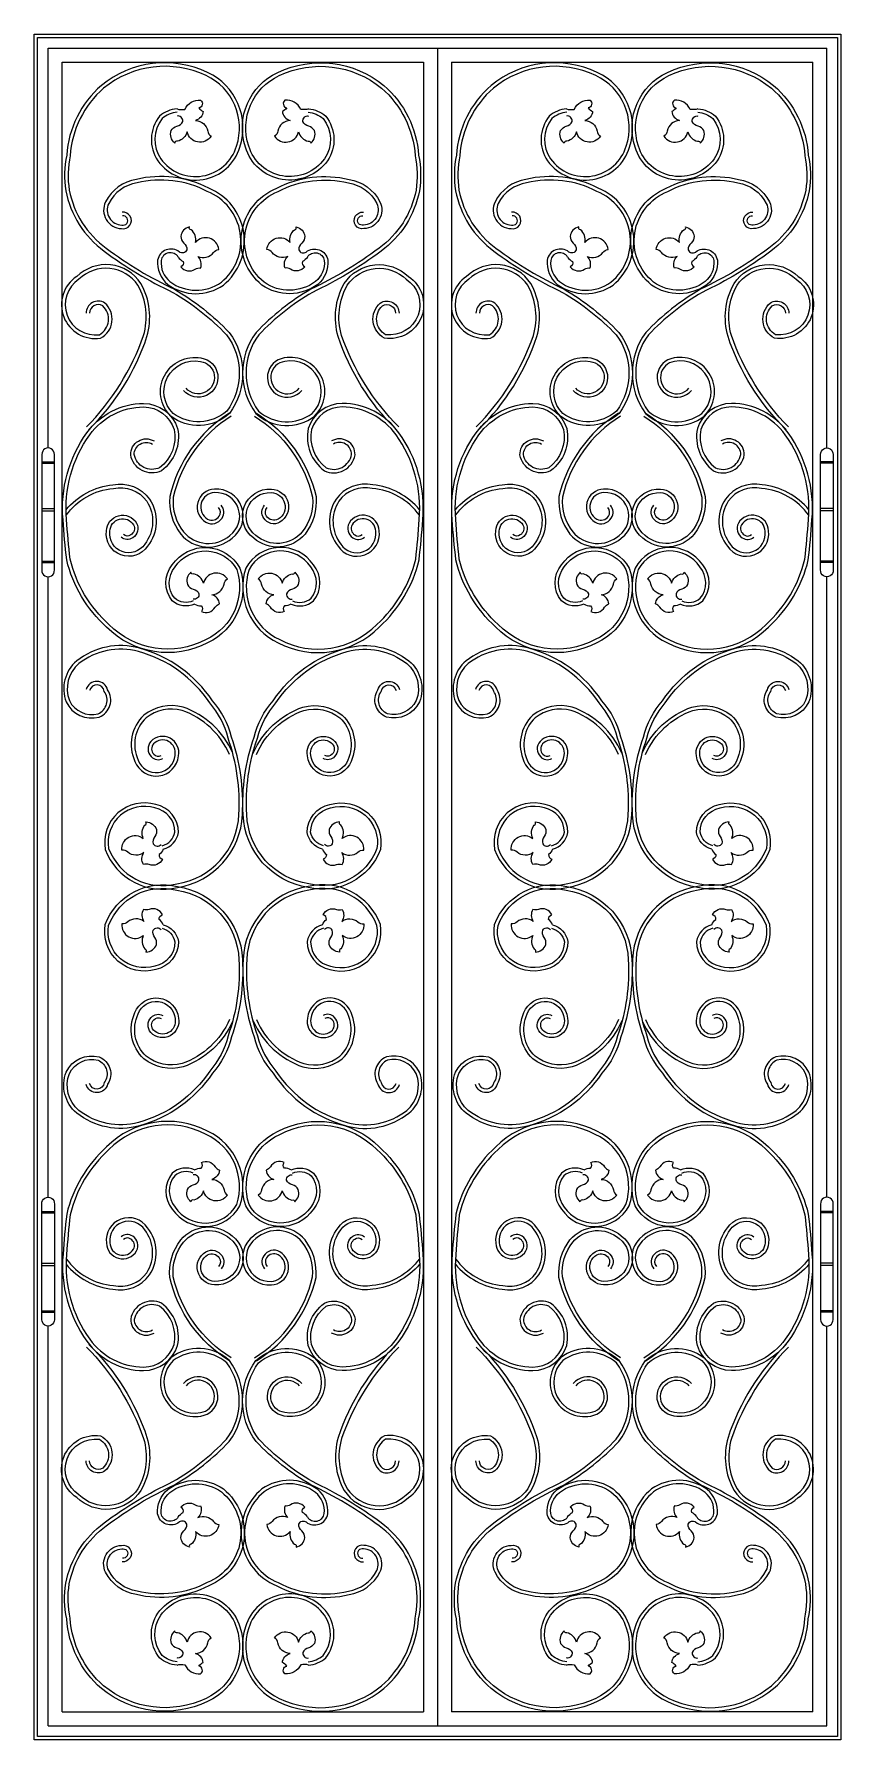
# Model space of a CAD drawing. Header units: metres. Extents: x 48325 to 49475, y 14689 to 17119.
import ezdxf

# ---------------------------------------------------------------- set-up
doc = ezdxf.new("R2010")
doc.units = ezdxf.units.M
for name, color, linetype in [('3', 3, 'Continuous'), ('4', 4, 'Continuous'), ('BH', 3, 'Continuous')]:
    doc.layers.add(name, color=color, linetype=linetype)

msp = doc.modelspace()

# ---------------------------------------------------------------- hatches: boundary and pattern name
at = {"layer": 'BH'}
h = msp.add_hatch(dxfattribs=at)
h.set_pattern_fill('DOTS', scale=100)
h.paths.add_polyline_path([(48528.53, 16987.76, 0.27), (48536.82, 16994.43, 0.43), (48530.95, 17001.76, 0.05), (48529.7, 17006.1, -0.35), (48539.79, 17011.54, 0.41), (48540.23, 17019.63, -0.38), (48559.81, 17013.83, 0.17), (48566.09, 17008.6, -0.31), (48554.94, 16995.62, -0.35), (48572.58, 16980.59, 0.22), (48577.24, 16973.2, -0.66), (48543.08, 16979.47, -0.28), (48529.26, 16966.11, 0.47), (48525.33, 16963.57, -0.31), (48520.43, 16981.18, -0.19)])
h = msp.add_hatch(dxfattribs=at)
h.set_pattern_fill('DOTS', scale=100)
h.paths.add_polyline_path([(48716.81, 16987.76, -0.27), (48708.52, 16994.43, -0.43), (48714.39, 17001.76, -0.05), (48715.64, 17006.1, 0.35), (48705.55, 17011.54, -0.41), (48705.11, 17019.63, 0.38), (48685.53, 17013.83, -0.17), (48679.25, 17008.6, 0.31), (48690.4, 16995.62, 0.35), (48672.76, 16980.59, -0.22), (48668.1, 16973.2, 0.66), (48702.26, 16979.47, 0.28), (48716.08, 16966.11, -0.47), (48720.01, 16963.57, 0.31), (48724.91, 16981.18, 0.19)])
h = msp.add_hatch(dxfattribs=at)
h.set_pattern_fill('DOTS', scale=100)
h.paths.add_polyline_path([(49083.53, 16987.76, 0.27), (49091.82, 16994.43, 0.43), (49085.95, 17001.76, 0.05), (49084.7, 17006.1, -0.35), (49094.79, 17011.54, 0.41), (49095.23, 17019.63, -0.38), (49114.81, 17013.83, 0.17), (49121.09, 17008.6, -0.31), (49109.94, 16995.62, -0.35), (49127.58, 16980.59, 0.22), (49132.24, 16973.2, -0.66), (49098.08, 16979.47, -0.28), (49084.26, 16966.11, 0.47), (49080.33, 16963.57, -0.31), (49075.43, 16981.18, -0.19)])
h = msp.add_hatch(dxfattribs=at)
h.set_pattern_fill('DOTS', scale=100)
h.paths.add_polyline_path([(49271.81, 16987.76, -0.27), (49263.52, 16994.43, -0.43), (49269.39, 17001.76, -0.05), (49270.64, 17006.1, 0.35), (49260.55, 17011.54, -0.41), (49260.11, 17019.63, 0.38), (49240.53, 17013.83, -0.17), (49234.25, 17008.6, 0.31), (49245.4, 16995.62, 0.35), (49227.76, 16980.59, -0.22), (49223.1, 16973.2, 0.66), (49257.26, 16979.47, 0.28), (49271.08, 16966.11, -0.47), (49275.01, 16963.57, 0.31), (49279.91, 16981.18, 0.19)])
h = msp.add_hatch(dxfattribs=at)
h.set_pattern_fill('DOTS', scale=100)
h.paths.add_polyline_path([(48538.31, 16821.36, -0.27), (48542.68, 16811.66, -0.43), (48534.11, 16807.79, -0.05), (48531.04, 16804.48, 0.35), (48537.55, 16795.06, -0.41), (48534.28, 16787.66, 0.38), (48554.37, 16783.94, -0.17), (48562.33, 16785.75, 0.31), (48558.28, 16802.38, 0.35), (48580.82, 16807.77, -0.22), (48588.32, 16812.25, 0.66), (48555.04, 16822.15, 0.28), (48548.79, 16840.33, -0.47), (48546.43, 16844.37, 0.31), (48534.08, 16830.9, 0.19)])
h = msp.add_hatch(dxfattribs=at)
h.set_pattern_fill('DOTS', scale=100)
h.paths.add_polyline_path([(48707.03, 16821.36, 0.27), (48702.66, 16811.66, 0.43), (48711.23, 16807.79, 0.05), (48714.3, 16804.48, -0.35), (48707.79, 16795.06, 0.41), (48711.06, 16787.66, -0.38), (48690.97, 16783.94, 0.17), (48683.01, 16785.75, -0.31), (48687.06, 16802.38, -0.35), (48664.52, 16807.77, 0.22), (48657.02, 16812.25, -0.66), (48690.3, 16822.15, -0.28), (48696.55, 16840.33, 0.47), (48698.91, 16844.37, -0.31), (48711.26, 16830.9, -0.19)])
h = msp.add_hatch(dxfattribs=at)
h.set_pattern_fill('DOTS', scale=100)
h.paths.add_polyline_path([(49093.31, 16821.36, -0.27), (49097.68, 16811.66, -0.43), (49089.11, 16807.79, -0.05), (49086.04, 16804.48, 0.35), (49092.55, 16795.06, -0.41), (49089.28, 16787.66, 0.38), (49109.37, 16783.94, -0.17), (49117.33, 16785.75, 0.31), (49113.28, 16802.38, 0.35), (49135.82, 16807.77, -0.22), (49143.32, 16812.25, 0.66), (49110.04, 16822.15, 0.28), (49103.79, 16840.33, -0.47), (49101.43, 16844.37, 0.31), (49089.08, 16830.9, 0.19)])
h = msp.add_hatch(dxfattribs=at)
h.set_pattern_fill('DOTS', scale=100)
h.paths.add_polyline_path([(49262.03, 16821.36, 0.27), (49257.66, 16811.66, 0.43), (49266.23, 16807.79, 0.05), (49269.3, 16804.48, -0.35), (49262.79, 16795.06, 0.41), (49266.06, 16787.66, -0.38), (49245.97, 16783.94, 0.17), (49238.01, 16785.75, -0.31), (49242.06, 16802.38, -0.35), (49219.52, 16807.77, 0.22), (49212.02, 16812.25, -0.66), (49245.3, 16822.15, -0.28), (49251.55, 16840.33, 0.47), (49253.91, 16844.37, -0.31), (49266.26, 16830.9, -0.19)])
h = msp.add_hatch(dxfattribs=at)
h.set_pattern_fill('DOTS', scale=100)
h.paths.add_polyline_path([(48551.7, 16328.22, -0.27), (48559.99, 16321.55, -0.43), (48554.11, 16314.21, -0.05), (48552.87, 16309.87, 0.35), (48562.95, 16304.43, -0.41), (48563.39, 16296.35, 0.38), (48582.98, 16302.15, -0.17), (48589.26, 16307.37, 0.31), (48578.1, 16320.35, 0.35), (48595.74, 16335.38, -0.22), (48600.4, 16342.78, 0.66), (48566.25, 16336.51, 0.28), (48552.43, 16349.87, -0.47), (48548.49, 16352.4, 0.31), (48543.59, 16334.79, 0.19)])
h = msp.add_hatch(dxfattribs=at)
h.set_pattern_fill('DOTS', scale=100)
h.paths.add_polyline_path([(48693.64, 16328.22, 0.27), (48685.35, 16321.55, 0.43), (48691.23, 16314.21, 0.05), (48692.47, 16309.87, -0.35), (48682.39, 16304.43, 0.41), (48681.95, 16296.35, -0.38), (48662.36, 16302.15, 0.17), (48656.08, 16307.37, -0.31), (48667.24, 16320.35, -0.35), (48649.6, 16335.38, 0.22), (48644.94, 16342.78, -0.66), (48679.09, 16336.51, -0.28), (48692.91, 16349.87, 0.47), (48696.85, 16352.4, -0.31), (48701.75, 16334.79, -0.19)])
h = msp.add_hatch(dxfattribs=at)
h.set_pattern_fill('DOTS', scale=100)
h.paths.add_polyline_path([(49106.7, 16328.22, -0.27), (49114.99, 16321.55, -0.43), (49109.11, 16314.21, -0.05), (49107.87, 16309.87, 0.35), (49117.95, 16304.43, -0.41), (49118.39, 16296.35, 0.38), (49137.98, 16302.15, -0.17), (49144.26, 16307.37, 0.31), (49133.1, 16320.35, 0.35), (49150.74, 16335.38, -0.22), (49155.4, 16342.78, 0.66), (49121.25, 16336.51, 0.28), (49107.43, 16349.87, -0.47), (49103.49, 16352.4, 0.31), (49098.59, 16334.79, 0.19)])
h = msp.add_hatch(dxfattribs=at)
h.set_pattern_fill('DOTS', scale=100)
h.paths.add_polyline_path([(49248.64, 16328.22, 0.27), (49240.35, 16321.55, 0.43), (49246.23, 16314.21, 0.05), (49247.47, 16309.87, -0.35), (49237.39, 16304.43, 0.41), (49236.95, 16296.35, -0.38), (49217.36, 16302.15, 0.17), (49211.08, 16307.37, -0.31), (49222.24, 16320.35, -0.35), (49204.6, 16335.38, 0.22), (49199.94, 16342.78, -0.66), (49234.09, 16336.51, -0.28), (49247.91, 16349.87, 0.47), (49251.85, 16352.4, -0.31), (49256.75, 16334.79, -0.19)])
h = msp.add_hatch(dxfattribs=at)
h.set_pattern_fill('DOTS', scale=100)
h.paths.add_polyline_path([(48497.46, 15975.84, 0.27), (48495.2, 15965.44, 0.43), (48504.38, 15963.43, 0.05), (48508.08, 15960.83, -0.35), (48503.65, 15950.26, 0.41), (48508.39, 15943.7, -0.38), (48489.51, 15935.9, 0.17), (48481.34, 15936.02, -0.31), (48481.86, 15953.13, -0.35), (48458.69, 15953.73, 0.22), (48450.42, 15956.56, -0.66), (48480.93, 15973.14, -0.28), (48483.28, 15992.22, 0.47), (48484.75, 15996.66, -0.31), (48499.62, 15986.05, -0.19)])
h = msp.add_hatch(dxfattribs=at)
h.set_pattern_fill('DOTS', scale=100)
h.paths.add_polyline_path([(48747.88, 15975.84, -0.27), (48750.14, 15965.44, -0.43), (48740.96, 15963.43, -0.05), (48737.26, 15960.83, 0.35), (48741.69, 15950.26, -0.41), (48736.95, 15943.7, 0.38), (48755.83, 15935.9, -0.17), (48764, 15936.02, 0.31), (48763.48, 15953.13, 0.35), (48786.65, 15953.73, -0.22), (48794.92, 15956.56, 0.66), (48764.41, 15973.14, 0.28), (48762.06, 15992.22, -0.47), (48760.59, 15996.66, 0.31), (48745.72, 15986.05, 0.19)])
h = msp.add_hatch(dxfattribs=at)
h.set_pattern_fill('DOTS', scale=100)
h.paths.add_polyline_path([(49052.46, 15975.84, 0.27), (49050.2, 15965.44, 0.43), (49059.38, 15963.43, 0.05), (49063.08, 15960.83, -0.35), (49058.65, 15950.26, 0.41), (49063.39, 15943.7, -0.38), (49044.51, 15935.9, 0.17), (49036.34, 15936.02, -0.31), (49036.86, 15953.13, -0.35), (49013.69, 15953.73, 0.22), (49005.42, 15956.56, -0.66), (49035.93, 15973.14, -0.28), (49038.28, 15992.22, 0.47), (49039.75, 15996.66, -0.31), (49054.62, 15986.05, -0.19)])
h = msp.add_hatch(dxfattribs=at)
h.set_pattern_fill('DOTS', scale=100)
h.paths.add_polyline_path([(49302.88, 15975.84, -0.27), (49305.14, 15965.44, -0.43), (49295.96, 15963.43, -0.05), (49292.26, 15960.83, 0.35), (49296.69, 15950.26, -0.41), (49291.95, 15943.7, 0.38), (49310.83, 15935.9, -0.17), (49319, 15936.02, 0.31), (49318.48, 15953.13, 0.35), (49341.65, 15953.73, -0.22), (49349.92, 15956.56, 0.66), (49319.41, 15973.14, 0.28), (49317.06, 15992.22, -0.47), (49315.59, 15996.66, 0.31), (49300.72, 15986.05, 0.19)])
h = msp.add_hatch(dxfattribs=at)
h.set_pattern_fill('DOTS', scale=100)
h.paths.add_polyline_path([(48497.46, 15831.76, -0.27), (48495.2, 15842.16, -0.43), (48504.38, 15844.17, -0.05), (48508.08, 15846.76, 0.35), (48503.65, 15857.33, -0.41), (48508.39, 15863.9, 0.38), (48489.51, 15871.7, -0.17), (48481.34, 15871.57, 0.31), (48481.86, 15854.47, 0.35), (48458.69, 15853.87, -0.22), (48450.42, 15851.04, 0.66), (48480.93, 15834.46, 0.28), (48483.28, 15815.38, -0.47), (48484.75, 15810.93, 0.31), (48499.62, 15821.55, 0.19)])
h = msp.add_hatch(dxfattribs=at)
h.set_pattern_fill('DOTS', scale=100)
h.paths.add_polyline_path([(48747.88, 15831.76, 0.27), (48750.14, 15842.16, 0.43), (48740.96, 15844.17, 0.05), (48737.26, 15846.76, -0.35), (48741.69, 15857.33, 0.41), (48736.95, 15863.9, -0.38), (48755.83, 15871.7, 0.17), (48764, 15871.57, -0.31), (48763.48, 15854.47, -0.35), (48786.65, 15853.87, 0.22), (48794.92, 15851.04, -0.66), (48764.41, 15834.46, -0.28), (48762.06, 15815.38, 0.47), (48760.59, 15810.93, -0.31), (48745.72, 15821.55, -0.19)])
h = msp.add_hatch(dxfattribs=at)
h.set_pattern_fill('DOTS', scale=100)
h.paths.add_polyline_path([(49052.46, 15831.76, -0.27), (49050.2, 15842.16, -0.43), (49059.38, 15844.17, -0.05), (49063.08, 15846.76, 0.35), (49058.65, 15857.33, -0.41), (49063.39, 15863.9, 0.38), (49044.51, 15871.7, -0.17), (49036.34, 15871.57, 0.31), (49036.86, 15854.47, 0.35), (49013.69, 15853.87, -0.22), (49005.42, 15851.04, 0.66), (49035.93, 15834.46, 0.28), (49038.28, 15815.38, -0.47), (49039.75, 15810.93, 0.31), (49054.62, 15821.55, 0.19)])
h = msp.add_hatch(dxfattribs=at)
h.set_pattern_fill('DOTS', scale=100)
h.paths.add_polyline_path([(49302.88, 15831.76, 0.27), (49305.14, 15842.16, 0.43), (49295.96, 15844.17, 0.05), (49292.26, 15846.76, -0.35), (49296.69, 15857.33, 0.41), (49291.95, 15863.9, -0.38), (49310.83, 15871.7, 0.17), (49319, 15871.57, -0.31), (49318.48, 15854.47, -0.35), (49341.65, 15853.87, 0.22), (49349.92, 15851.04, -0.66), (49319.41, 15834.46, -0.28), (49317.06, 15815.38, 0.47), (49315.59, 15810.93, -0.31), (49300.72, 15821.55, -0.19)])
h = msp.add_hatch(dxfattribs=at)
h.set_pattern_fill('DOTS', scale=100)
h.paths.add_polyline_path([(48551.7, 15479.38, 0.27), (48559.99, 15486.05, 0.43), (48554.11, 15493.38, 0.05), (48552.87, 15497.73, -0.35), (48562.95, 15503.17, 0.41), (48563.39, 15511.25, -0.38), (48582.98, 15505.45, 0.17), (48589.26, 15500.22, -0.31), (48578.1, 15487.24, -0.35), (48595.74, 15472.21, 0.22), (48600.4, 15464.82, -0.66), (48566.25, 15471.09, -0.28), (48552.43, 15457.73, 0.47), (48548.49, 15455.19, -0.31), (48543.59, 15472.8, -0.19)])
h = msp.add_hatch(dxfattribs=at)
h.set_pattern_fill('DOTS', scale=100)
h.paths.add_polyline_path([(48693.64, 15479.38, -0.27), (48685.35, 15486.05, -0.43), (48691.23, 15493.38, -0.05), (48692.47, 15497.73, 0.35), (48682.39, 15503.17, -0.41), (48681.95, 15511.25, 0.38), (48662.36, 15505.45, -0.17), (48656.08, 15500.22, 0.31), (48667.24, 15487.24, 0.35), (48649.6, 15472.21, -0.22), (48644.94, 15464.82, 0.66), (48679.09, 15471.09, 0.28), (48692.91, 15457.73, -0.47), (48696.85, 15455.19, 0.31), (48701.75, 15472.8, 0.19)])
h = msp.add_hatch(dxfattribs=at)
h.set_pattern_fill('DOTS', scale=100)
h.paths.add_polyline_path([(49106.7, 15479.38, 0.27), (49114.99, 15486.05, 0.43), (49109.11, 15493.38, 0.05), (49107.87, 15497.73, -0.35), (49117.95, 15503.17, 0.41), (49118.39, 15511.25, -0.38), (49137.98, 15505.45, 0.17), (49144.26, 15500.22, -0.31), (49133.1, 15487.24, -0.35), (49150.74, 15472.21, 0.22), (49155.4, 15464.82, -0.66), (49121.25, 15471.09, -0.28), (49107.43, 15457.73, 0.47), (49103.49, 15455.19, -0.31), (49098.59, 15472.8, -0.19)])
h = msp.add_hatch(dxfattribs=at)
h.set_pattern_fill('DOTS', scale=100)
h.paths.add_polyline_path([(49248.64, 15479.38, -0.27), (49240.35, 15486.05, -0.43), (49246.23, 15493.38, -0.05), (49247.47, 15497.73, 0.35), (49237.39, 15503.17, -0.41), (49236.95, 15511.25, 0.38), (49217.36, 15505.45, -0.17), (49211.08, 15500.22, 0.31), (49222.24, 15487.24, 0.35), (49204.6, 15472.21, -0.22), (49199.94, 15464.82, 0.66), (49234.09, 15471.09, 0.28), (49247.91, 15457.73, -0.47), (49251.85, 15455.19, 0.31), (49256.75, 15472.8, 0.19)])
h = msp.add_hatch(dxfattribs=at)
h.set_pattern_fill('DOTS', scale=100)
h.paths.add_polyline_path([(48538.31, 14986.23, 0.27), (48542.68, 14995.94, 0.43), (48534.11, 14999.81, 0.05), (48531.04, 15003.11, -0.35), (48537.55, 15012.54, 0.41), (48534.28, 15019.94, -0.38), (48554.37, 15023.65, 0.17), (48562.33, 15021.84, -0.31), (48558.28, 15005.22, -0.35), (48580.82, 14999.82, 0.22), (48588.32, 14995.34, -0.66), (48555.04, 14985.44, -0.28), (48548.79, 14967.27, 0.47), (48546.43, 14963.22, -0.31), (48534.08, 14976.69, -0.19)])
h = msp.add_hatch(dxfattribs=at)
h.set_pattern_fill('DOTS', scale=100)
h.paths.add_polyline_path([(48707.03, 14986.23, -0.27), (48702.66, 14995.94, -0.43), (48711.23, 14999.81, -0.05), (48714.3, 15003.11, 0.35), (48707.79, 15012.54, -0.41), (48711.06, 15019.94, 0.38), (48690.97, 15023.65, -0.17), (48683.01, 15021.84, 0.31), (48687.06, 15005.22, 0.35), (48664.52, 14999.82, -0.22), (48657.02, 14995.34, 0.66), (48690.3, 14985.44, 0.28), (48696.55, 14967.27, -0.47), (48698.91, 14963.22, 0.31), (48711.26, 14976.69, 0.19)])
h = msp.add_hatch(dxfattribs=at)
h.set_pattern_fill('DOTS', scale=100)
h.paths.add_polyline_path([(49093.31, 14986.23, 0.27), (49097.68, 14995.94, 0.43), (49089.11, 14999.81, 0.05), (49086.04, 15003.11, -0.35), (49092.55, 15012.54, 0.41), (49089.28, 15019.94, -0.38), (49109.37, 15023.65, 0.17), (49117.33, 15021.84, -0.31), (49113.28, 15005.22, -0.35), (49135.82, 14999.82, 0.22), (49143.32, 14995.34, -0.66), (49110.04, 14985.44, -0.28), (49103.79, 14967.27, 0.47), (49101.43, 14963.22, -0.31), (49089.08, 14976.69, -0.19)])
h = msp.add_hatch(dxfattribs=at)
h.set_pattern_fill('DOTS', scale=100)
h.paths.add_polyline_path([(49262.03, 14986.23, -0.27), (49257.66, 14995.94, -0.43), (49266.23, 14999.81, -0.05), (49269.3, 15003.11, 0.35), (49262.79, 15012.54, -0.41), (49266.06, 15019.94, 0.38), (49245.97, 15023.65, -0.17), (49238.01, 15021.84, 0.31), (49242.06, 15005.22, 0.35), (49219.52, 14999.82, -0.22), (49212.02, 14995.34, 0.66), (49245.3, 14985.44, 0.28), (49251.55, 14967.27, -0.47), (49253.91, 14963.22, 0.31), (49266.26, 14976.69, 0.19)])
h = msp.add_hatch(dxfattribs=at)
h.set_pattern_fill('DOTS', scale=100)
h.paths.add_polyline_path([(48528.53, 14819.84, -0.27), (48536.82, 14813.17, -0.43), (48530.95, 14805.84, -0.05), (48529.7, 14801.49, 0.35), (48539.79, 14796.05, -0.41), (48540.23, 14787.97, 0.38), (48559.81, 14793.77, -0.17), (48566.09, 14799, 0.31), (48554.94, 14811.97, 0.35), (48572.58, 14827, -0.22), (48577.24, 14834.4, 0.66), (48543.08, 14828.13, 0.28), (48529.26, 14841.49, -0.47), (48525.33, 14844.02, 0.31), (48520.43, 14826.42, 0.19)])
h = msp.add_hatch(dxfattribs=at)
h.set_pattern_fill('DOTS', scale=100)
h.paths.add_polyline_path([(48716.81, 14819.84, 0.27), (48708.52, 14813.17, 0.43), (48714.39, 14805.84, 0.05), (48715.64, 14801.49, -0.35), (48705.55, 14796.05, 0.41), (48705.11, 14787.97, -0.38), (48685.53, 14793.77, 0.17), (48679.25, 14799, -0.31), (48690.4, 14811.97, -0.35), (48672.76, 14827, 0.22), (48668.1, 14834.4, -0.66), (48702.26, 14828.13, -0.28), (48716.08, 14841.49, 0.47), (48720.01, 14844.02, -0.31), (48724.91, 14826.42, -0.19)])
h = msp.add_hatch(dxfattribs=at)
h.set_pattern_fill('DOTS', scale=100)
h.paths.add_polyline_path([(49083.53, 14819.84, -0.27), (49091.82, 14813.17, -0.43), (49085.95, 14805.84, -0.05), (49084.7, 14801.49, 0.35), (49094.79, 14796.05, -0.41), (49095.23, 14787.97, 0.38), (49114.81, 14793.77, -0.17), (49121.09, 14799, 0.31), (49109.94, 14811.97, 0.35), (49127.58, 14827, -0.22), (49132.24, 14834.4, 0.66), (49098.08, 14828.13, 0.28), (49084.26, 14841.49, -0.47), (49080.33, 14844.02, 0.31), (49075.43, 14826.42, 0.19)])
h = msp.add_hatch(dxfattribs=at)
h.set_pattern_fill('DOTS', scale=100)
h.paths.add_polyline_path([(49271.81, 14819.84, 0.27), (49263.52, 14813.17, 0.43), (49269.39, 14805.84, 0.05), (49270.64, 14801.49, -0.35), (49260.55, 14796.05, 0.41), (49260.11, 14787.97, -0.38), (49240.53, 14793.77, 0.17), (49234.25, 14799, -0.31), (49245.4, 14811.97, -0.35), (49227.76, 14827, 0.22), (49223.1, 14834.4, -0.66), (49257.26, 14828.13, -0.28), (49271.08, 14841.49, 0.47), (49275.01, 14844.02, -0.31), (49279.91, 14826.42, -0.19)])

# ---------------------------------------------------------------- linework, layer by layer
at = {"layer": '3'}
for p, q in [((48336.29, 16509.58), (48354.05, 16509.58)), ((48336.29, 16507.58), (48354.05, 16507.58)), ((49464.05, 16509.58), (49446.29, 16509.58)), ((49464.05, 16507.58), (49446.29, 16507.58)), ((48336.29, 16442.84), (48354.05, 16442.84)), ((48336.29, 16439.84), (48354.05, 16439.84)), ((49464.05, 16442.84), (49446.29, 16442.84)), ((49464.05, 16439.84), (49446.29, 16439.84)), ((48336.29, 16368.02), (48354.05, 16368.02)), ((48336.29, 16366.02), (48354.05, 16366.02)), ((49464.05, 16368.02), (49446.29, 16368.02)), ((49464.05, 16366.02), (49446.29, 16366.02)), ((48336.29, 15441.58), (48354.05, 15441.58)), ((48336.29, 15439.58), (48354.05, 15439.58)), ((49464.05, 15441.58), (49446.29, 15441.58)), ((49464.05, 15439.58), (49446.29, 15439.58)), ((48336.29, 15367.76), (48354.05, 15367.76)), ((48336.29, 15364.76), (48354.05, 15364.76)), ((49464.05, 15367.76), (49446.29, 15367.76)), ((49464.05, 15364.76), (49446.29, 15364.76)), ((48336.29, 15300.02), (48354.05, 15300.02)), ((48336.29, 15298.02), (48354.05, 15298.02)), ((49464.05, 15300.02), (49446.29, 15300.02)), ((49464.05, 15298.02), (49446.29, 15298.02))]:
    msp.add_line(p, q, dxfattribs=at)
msp.add_lwpolyline([(48330.17, 14693.8), (48330.17, 17113.8), (49470.17, 17113.8), (49470.17, 14693.8)], close=True, dxfattribs=at)
for points in [[(48528.89, 17012.37, 0.16), (48503.99, 17001.9, 0.33), (48501.67, 16938.27, 0.62), (48618.55, 16957.79, 0.38), (48572.43, 17064.27, 0.29), (48421.08, 17045.53, 0.2), (48371.6, 16946.21, 0.09), (48370.37, 16895.76, 0.19), (48425.11, 16809.67, 0.05), (48522.99, 16750.91, -0.07), (48599.47, 16690.51, -0.33), (48599.76, 16581.6, -0.35), (48523.18, 16578.55, -0.74), (48562.23, 16652.5, -1.44), (48541.74, 16614.22, -1.44)], [(48529.26, 17007.38, 0.16), (48507.62, 16998.43, 0.33), (48505.75, 16941.16, 0.62), (48613.79, 16959.32, 0.38), (48570.32, 17059.73, 0.29), (48424.29, 17041.7, 0.2), (48376.57, 16945.54, 0.09), (48375.3, 16896.62, 0.19), (48428.07, 16813.7, 0.05), (48525.31, 16755.34, -0.07), (48603.32, 16693.72, -0.33), (48603.47, 16578.2, -0.36), (48519.9, 16574.76, -0.74), (48563.03, 16657.44, -1.43), (48538, 16610.91)], [(48715.96, 17012.37, -0.16), (48740.87, 17001.9, -0.33), (48743.19, 16938.27, -0.62), (48626.3, 16957.79, -0.38), (48672.43, 17064.27, -0.29), (48823.78, 17045.53, -0.2), (48873.26, 16946.21, -0.09), (48874.48, 16895.76, -0.19), (48819.74, 16809.67, -0.05), (48721.87, 16750.91, 0.07), (48645.38, 16690.51, 0.33), (48645.09, 16581.6, 0.35), (48721.68, 16578.55, 0.74), (48682.63, 16652.5, 1.44), (48703.12, 16614.22, 1.44)], [(48715.6, 17007.38, -0.16), (48737.24, 16998.43, -0.33), (48739.1, 16941.16, -0.62), (48631.06, 16959.32, -0.38), (48674.54, 17059.73, -0.29), (48820.57, 17041.7, -0.2), (48868.29, 16945.54, -0.09), (48869.56, 16896.62, -0.19), (48816.79, 16813.7, -0.05), (48719.54, 16755.34, 0.07), (48641.54, 16693.72, 0.33), (48641.38, 16578.2, 0.36), (48724.95, 16574.76, 0.74), (48681.82, 16657.44, 1.43), (48706.86, 16610.91)], [(49084.38, 17012.37, 0.16), (49059.47, 17001.9, 0.33), (49057.15, 16938.27, 0.62), (49174.04, 16957.79, 0.38), (49127.91, 17064.27, 0.29), (48976.56, 17045.53, 0.2), (48927.08, 16946.21, 0.09), (48925.86, 16895.76, 0.19), (48980.6, 16809.67, 0.05), (49078.47, 16750.91, -0.07), (49154.96, 16690.51, -0.33), (49155.25, 16581.6, -0.35), (49078.66, 16578.55, -0.74), (49117.71, 16652.5, -1.44), (49097.22, 16614.22, -1.44)], [(49084.74, 17007.38, 0.16), (49063.1, 16998.43, 0.33), (49061.24, 16941.16, 0.62), (49169.28, 16959.32, 0.38), (49125.8, 17059.73, 0.29), (48979.77, 17041.7, 0.2), (48932.05, 16945.54, 0.09), (48930.78, 16896.62, 0.19), (48983.55, 16813.7, 0.05), (49080.8, 16755.34, -0.07), (49158.8, 16693.72, -0.33), (49158.96, 16578.2, -0.36), (49075.39, 16574.76, -0.74), (49118.52, 16657.44, -1.43), (49093.48, 16610.91)], [(49271.45, 17012.37, -0.16), (49296.35, 17001.9, -0.33), (49298.67, 16938.27, -0.62), (49181.79, 16957.79, -0.38), (49227.91, 17064.27, -0.29), (49379.27, 17045.53, -0.2), (49428.74, 16946.21, -0.09), (49429.97, 16895.76, -0.19), (49375.23, 16809.67, -0.05), (49277.35, 16750.91, 0.07), (49200.87, 16690.51, 0.33), (49200.58, 16581.6, 0.35), (49277.16, 16578.55, 0.74), (49238.11, 16652.5, 1.44), (49258.6, 16614.22, 1.44)], [(49271.08, 17007.38, -0.16), (49292.72, 16998.43, -0.33), (49294.59, 16941.16, -0.62), (49186.55, 16959.32, -0.38), (49230.02, 17059.73, -0.29), (49376.05, 17041.7, -0.2), (49423.77, 16945.54, -0.09), (49425.04, 16896.62, -0.19), (49372.27, 16813.7, -0.05), (49275.03, 16755.34, 0.07), (49197.02, 16693.72, 0.33), (49196.87, 16578.2, 0.36), (49280.44, 16574.76, 0.74), (49237.31, 16657.44, 1.43), (49262.34, 16610.91)], [(48528.89, 17012.37, 0.15), (48540, 17011.64, -0.31), (48562.59, 17024.73, -0.64), (48560.13, 17013.75, 0.17), (48566.3, 17008.7, -0.31), (48555.15, 16995.72, -0.35), (48572.79, 16980.69, 0.22), (48577.45, 16973.29, -0.66), (48543.29, 16979.57, -0.28), (48529.47, 16966.2, 0.47), (48525.54, 16963.67, -0.31), (48520.64, 16981.28, -0.19), (48528.74, 16987.86, 0.27), (48537.03, 16994.53, 0.5), (48528.97, 17002.09)], [(48716.45, 17012.37, -0.15), (48705.34, 17011.64, 0.31), (48682.75, 17024.73, 0.64), (48685.21, 17013.75, -0.17), (48679.04, 17008.7, 0.31), (48690.19, 16995.72, 0.35), (48672.55, 16980.69, -0.22), (48667.89, 16973.29, 0.66), (48702.05, 16979.57, 0.28), (48715.87, 16966.2, -0.47), (48719.8, 16963.67, 0.31), (48724.7, 16981.28, 0.19), (48716.6, 16987.86, -0.27), (48708.31, 16994.53, -0.5), (48716.37, 17002.09)], [(49083.89, 17012.37, 0.15), (49095, 17011.64, -0.31), (49117.59, 17024.73, -0.64), (49115.13, 17013.75, 0.17), (49121.3, 17008.7, -0.31), (49110.15, 16995.72, -0.35), (49127.79, 16980.69, 0.22), (49132.45, 16973.29, -0.66), (49098.29, 16979.57, -0.28), (49084.47, 16966.2, 0.47), (49080.54, 16963.67, -0.31), (49075.64, 16981.28, -0.19), (49083.74, 16987.86, 0.27), (49092.03, 16994.53, 0.5), (49083.97, 17002.09)], [(49271.45, 17012.37, -0.15), (49260.34, 17011.64, 0.31), (49237.75, 17024.73, 0.64), (49240.21, 17013.75, -0.17), (49234.04, 17008.7, 0.31), (49245.19, 16995.72, 0.35), (49227.55, 16980.69, -0.22), (49222.89, 16973.29, 0.66), (49257.05, 16979.57, 0.28), (49270.87, 16966.2, -0.47), (49274.8, 16963.67, 0.31), (49279.7, 16981.28, 0.19), (49271.6, 16987.86, -0.27), (49263.31, 16994.53, -0.5), (49271.37, 17002.09)], [(48532.21, 16808.4, 0.57), (48501.25, 16796.85, 0.24), (48515.62, 16762.22, 0.32), (48595.08, 16761.22, 0.57), (48574.07, 16899.28, 0.18), (48470.91, 16911.79, 0.24), (48427, 16879.86, 0.54), (48449.69, 16841.69, 1.17), (48450.57, 16865.03, 1.42)], [(48712.86, 16808.4, -0.57), (48743.81, 16796.85, -0.24), (48729.44, 16762.22, -0.32), (48649.99, 16761.22, -0.57), (48671, 16899.28, -0.18), (48774.15, 16911.79, -0.24), (48818.06, 16879.86, -0.54), (48795.37, 16841.69, -1.17), (48794.49, 16865.03, -1.42)], [(49087.48, 16808.4, 0.57), (49056.53, 16796.85, 0.24), (49070.9, 16762.22, 0.32), (49150.35, 16761.22, 0.57), (49129.34, 16899.28, 0.18), (49026.19, 16911.79, 0.24), (48982.28, 16879.86, 0.54), (49004.97, 16841.69, 1.17), (49005.85, 16865.03, 1.42)], [(49268.13, 16808.4, -0.57), (49299.09, 16796.85, -0.24), (49284.72, 16762.22, -0.32), (49205.26, 16761.22, -0.57), (49226.27, 16899.28, -0.18), (49329.43, 16911.79, -0.24), (49373.34, 16879.86, -0.54), (49350.65, 16841.69, -1.17), (49349.77, 16865.03, -1.42)], [(48530.63, 16801.16, 0.69), (48506.21, 16796.17, 0.24), (48518.71, 16766.15, 0.32), (48592.08, 16765.23, 0.57), (48572.01, 16894.72, 0.18), (48471.89, 16906.88, 0.24), (48431.47, 16877.62, 0.54), (48450.31, 16846.67, 1.19), (48451.14, 16860.06, 1.19)], [(48714.71, 16801.16, -0.69), (48738.85, 16796.17, -0.24), (48726.35, 16766.15, -0.32), (48652.98, 16765.23, -0.57), (48673.05, 16894.72, -0.18), (48773.18, 16906.88, -0.24), (48813.59, 16877.62, -0.54), (48794.75, 16846.67, -1.19), (48793.92, 16860.06, -1.19)], [(49085.63, 16801.16, 0.69), (49061.49, 16796.17, 0.24), (49073.99, 16766.15, 0.32), (49147.36, 16765.23, 0.57), (49127.29, 16894.72, 0.18), (49027.16, 16906.88, 0.24), (48986.75, 16877.62, 0.54), (49005.59, 16846.67, 1.19), (49006.42, 16860.06, 1.19)], [(49269.71, 16801.16, -0.69), (49294.13, 16796.17, -0.24), (49281.63, 16766.15, -0.32), (49208.26, 16765.23, -0.57), (49228.33, 16894.72, -0.18), (49328.45, 16906.88, -0.24), (49368.87, 16877.62, -0.54), (49350.03, 16846.67, -1.19), (49349.2, 16860.06, -1.19)], [(48530.63, 16801.16, 0.15), (48537.7, 16794.88, -0.41), (48534.43, 16787.47, 0.39), (48554.69, 16783.87, -0.17), (48562.48, 16785.57, 0.31), (48558.42, 16802.2, 0.35), (48580.96, 16807.59, -0.22), (48588.47, 16812.07, 0.66), (48555.18, 16821.97, 0.28), (48548.93, 16840.15, -0.47), (48546.57, 16844.19, 0.31), (48534.22, 16830.72, 0.19), (48538.46, 16821.18, -0.27), (48542.82, 16811.48, -0.5), (48532.21, 16808.4)], [(48714.71, 16801.16, -0.15), (48707.64, 16794.88, 0.41), (48710.91, 16787.47, -0.39), (48690.65, 16783.87, 0.17), (48682.86, 16785.57, -0.31), (48686.92, 16802.2, -0.35), (48664.38, 16807.59, 0.22), (48656.87, 16812.07, -0.66), (48690.16, 16821.97, -0.28), (48696.41, 16840.15, 0.47), (48698.77, 16844.19, -0.31), (48711.12, 16830.72, -0.19), (48706.88, 16821.18, 0.27), (48702.52, 16811.48, 0.5), (48713.13, 16808.4)], [(49085.63, 16801.16, 0.15), (49092.7, 16794.88, -0.41), (49089.43, 16787.47, 0.39), (49109.69, 16783.87, -0.17), (49117.48, 16785.57, 0.31), (49113.42, 16802.2, 0.35), (49135.96, 16807.59, -0.22), (49143.47, 16812.07, 0.66), (49110.18, 16821.97, 0.28), (49103.93, 16840.15, -0.47), (49101.57, 16844.19, 0.31), (49089.22, 16830.72, 0.19), (49093.46, 16821.18, -0.27), (49097.82, 16811.48, -0.5), (49087.21, 16808.4)], [(49269.71, 16801.16, -0.15), (49262.64, 16794.88, 0.41), (49265.91, 16787.47, -0.39), (49245.65, 16783.87, 0.17), (49237.86, 16785.57, -0.31), (49241.92, 16802.2, -0.35), (49219.38, 16807.59, 0.22), (49211.87, 16812.07, -0.66), (49245.16, 16821.97, -0.28), (49251.41, 16840.15, 0.47), (49253.77, 16844.19, -0.31), (49266.12, 16830.72, -0.19), (49261.88, 16821.18, 0.27), (49257.52, 16811.48, 0.5), (49268.13, 16808.4)], [(48403.24, 16555.56, 0.12), (48486.04, 16687.92, 0.2), (48477.43, 16763.67, 0.47), (48385.93, 16773.44, 0.81), (48419.96, 16685.79, 0.53), (48425.99, 16735.71, 0.4), (48425.99, 16735.71, 0.35), (48425.99, 16735.71, 0.6), (48399.29, 16721.08)], [(48399.71, 16559.11, 0.11), (48481.28, 16689.44, 0.2), (48473.16, 16761.06, 0.47), (48389.09, 16769.53, 0.8), (48418.37, 16690.61, 0.51), (48422.98, 16731.7, 0.59), (48404.29, 16721.11, 0.59)], [(48841.41, 16555.56, -0.12), (48758.61, 16687.92, -0.2), (48767.22, 16763.67, -0.47), (48858.72, 16773.44, -0.81), (48824.69, 16685.79, -0.53), (48818.66, 16735.71, -0.4), (48818.66, 16735.71, -0.35), (48818.66, 16735.71, -0.6), (48845.37, 16721.08)], [(48844.94, 16559.11, -0.11), (48763.37, 16689.44, -0.2), (48771.49, 16761.06, -0.47), (48855.56, 16769.53, -0.8), (48826.28, 16690.61, -0.51), (48821.67, 16731.7, -0.59), (48840.37, 16721.11, -0.59)], [(48958.93, 16555.56, 0.12), (49041.73, 16687.92, 0.2), (49033.12, 16763.67, 0.47), (48941.62, 16773.44, 0.81), (48975.65, 16685.79, 0.53), (48981.68, 16735.71, 0.4), (48981.68, 16735.71, 0.35), (48981.68, 16735.71, 0.6), (48954.97, 16721.08)], [(48955.4, 16559.11, 0.11), (49036.97, 16689.44, 0.2), (49028.85, 16761.06, 0.47), (48944.78, 16769.53, 0.8), (48974.06, 16690.61, 0.51), (48978.67, 16731.7, 0.59), (48959.97, 16721.11, 0.59)], [(49397.1, 16555.56, -0.12), (49314.3, 16687.92, -0.2), (49322.91, 16763.67, -0.47), (49414.41, 16773.44, -0.81), (49380.38, 16685.79, -0.53), (49374.35, 16735.71, -0.4), (49374.35, 16735.71, -0.35), (49374.35, 16735.71, -0.6), (49401.05, 16721.08)], [(49400.63, 16559.11, -0.11), (49319.06, 16689.44, -0.2), (49327.18, 16761.06, -0.47), (49411.25, 16769.53, -0.8), (49381.97, 16690.61, -0.51), (49377.36, 16731.7, -0.59), (49396.05, 16721.11, -0.59)], [(48554.01, 16306.73, -0.29), (48522.06, 16311.57, -0.36), (48522.19, 16362.77, -0.56), (48618.55, 16358.18, -0.38), (48572.43, 16251.71, -0.33), (48428.41, 16274.12, -0.15), (48371.6, 16369.76, -0.01), (48366.39, 16427.08, -0.18), (48400.46, 16550.84), (48400.46, 16550.84, -0.24), (48481.33, 16592.78, -0.32), (48529.73, 16556.77, -0.29), (48506.69, 16496.82, -0.5), (48462.91, 16519.32, -0.59), (48496.33, 16539.18)], [(48552.03, 16311.32, -0.28), (48525.63, 16315.1, -0.36), (48526.19, 16359.75, -0.56), (48613.95, 16356.17, -0.38), (48570.21, 16256.19, -0.33), (48431.9, 16277.7, -0.15), (48376.52, 16370.67, -0.01), (48371.37, 16427.46, -0.18), (48404.52, 16547.93, -0.24), (48481.27, 16587.78, -0.32), (48524.89, 16555.48, -0.29), (48504.1, 16501.13, -0.49), (48467.9, 16519.82, -0.58), (48493.79, 16534.87, -0.58)], [(48603.54, 16578.66, 0.2), (48518.54, 16459.9, 0.19), (48534.23, 16406.53, 0.42), (48607.39, 16400.76, 0.75), (48582.23, 16470.66, 0.75), (48570.1, 16423.33, 0.4), (48593.14, 16429.4, 0.35), (48591.93, 16447.6)], [(48606.16, 16574.4, 0.2), (48523.5, 16459.14, 0.19), (48538.13, 16409.67, 0.42), (48604.27, 16404.68, 0.75), (48582.45, 16465.67, 0.75), (48572.57, 16427.68, 0.4), (48588.96, 16432.15, 0.36), (48588.24, 16444.22, 0.36)], [(48642.04, 16578.66, -0.2), (48727.04, 16459.9, -0.19), (48711.35, 16406.53, -0.42), (48638.19, 16400.76, -0.75), (48663.36, 16470.66, -0.75), (48675.48, 16423.33, -0.4), (48652.45, 16429.4, -0.35), (48653.66, 16447.6)], [(48691.56, 16306.73, 0.29), (48723.51, 16311.57, 0.36), (48723.38, 16362.77, 0.56), (48627.02, 16358.18, 0.38), (48673.14, 16251.71, 0.33), (48817.16, 16274.12, 0.15), (48873.97, 16369.76, 0.01), (48879.19, 16427.08, 0.18), (48845.12, 16550.84), (48845.12, 16550.84, 0.24), (48764.25, 16592.78, 0.32), (48715.84, 16556.77, 0.29), (48738.89, 16496.82, 0.5), (48782.66, 16519.32, 0.59), (48749.25, 16539.18)], [(48639.42, 16574.4, -0.2), (48722.09, 16459.14, -0.19), (48707.45, 16409.67, -0.42), (48641.32, 16404.68, -0.75), (48663.13, 16465.67, -0.75), (48673.01, 16427.68, -0.4), (48656.62, 16432.15, -0.36), (48657.34, 16444.22, -0.36)], [(48693.54, 16311.32, 0.28), (48719.94, 16315.1, 0.36), (48719.39, 16359.75, 0.56), (48631.62, 16356.17, 0.38), (48675.37, 16256.19, 0.33), (48813.67, 16277.7, 0.15), (48869.05, 16370.67, 0.01), (48874.2, 16427.46, 0.18), (48841.05, 16547.93, 0.24), (48764.3, 16587.78, 0.32), (48720.68, 16555.48, 0.29), (48741.47, 16501.13, 0.49), (48777.67, 16519.82, 0.58), (48751.78, 16534.87, 0.58)], [(49108.78, 16306.73, -0.29), (49076.83, 16311.57, -0.36), (49076.96, 16362.77, -0.56), (49173.32, 16358.18, -0.38), (49127.2, 16251.71, -0.33), (48983.18, 16274.12, -0.15), (48926.37, 16369.76, -0.01), (48921.15, 16427.08, -0.18), (48955.22, 16550.84), (48955.22, 16550.84, -0.24), (49036.09, 16592.78, -0.32), (49084.5, 16556.77, -0.29), (49061.45, 16496.82, -0.5), (49017.68, 16519.32, -0.59), (49051.09, 16539.18)], [(49106.8, 16311.32, -0.28), (49080.4, 16315.1, -0.36), (49080.95, 16359.75, -0.56), (49168.72, 16356.17, -0.38), (49124.97, 16256.19, -0.33), (48986.67, 16277.7, -0.15), (48931.29, 16370.67, -0.01), (48926.14, 16427.46, -0.18), (48959.29, 16547.93, -0.24), (49036.04, 16587.78, -0.32), (49079.66, 16555.48, -0.29), (49058.87, 16501.13, -0.49), (49022.67, 16519.82, -0.58), (49048.56, 16534.87, -0.58)], [(49158.3, 16578.66, 0.2), (49073.3, 16459.9, 0.19), (49088.99, 16406.53, 0.42), (49162.15, 16400.76, 0.75), (49136.98, 16470.66, 0.75), (49124.86, 16423.33, 0.4), (49147.89, 16429.4, 0.35), (49146.68, 16447.6)], [(49160.92, 16574.4, 0.2), (49078.25, 16459.14, 0.19), (49092.89, 16409.67, 0.42), (49159.02, 16404.68, 0.75), (49137.21, 16465.67, 0.75), (49127.33, 16427.68, 0.4), (49143.72, 16432.15, 0.36), (49143, 16444.22, 0.36)], [(49196.8, 16578.66, -0.2), (49281.8, 16459.9, -0.19), (49266.11, 16406.53, -0.42), (49192.95, 16400.76, -0.75), (49218.11, 16470.66, -0.75), (49230.24, 16423.33, -0.4), (49207.2, 16429.4, -0.35), (49208.41, 16447.6)], [(49246.33, 16306.73, 0.29), (49278.28, 16311.57, 0.36), (49278.15, 16362.77, 0.56), (49181.79, 16358.18, 0.38), (49227.91, 16251.71, 0.33), (49371.93, 16274.12, 0.15), (49428.74, 16369.76, 0.01), (49433.95, 16427.08, 0.18), (49399.88, 16550.84), (49399.88, 16550.84, 0.24), (49319.01, 16592.78, 0.32), (49270.61, 16556.77, 0.29), (49293.65, 16496.82, 0.5), (49337.43, 16519.32, 0.59), (49304.01, 16539.18)], [(49194.18, 16574.4, -0.2), (49276.84, 16459.14, -0.19), (49262.21, 16409.67, -0.42), (49196.07, 16404.68, -0.75), (49217.89, 16465.67, -0.75), (49227.77, 16427.68, -0.4), (49211.38, 16432.15, -0.36), (49212.1, 16444.22, -0.36)], [(49248.31, 16311.32, 0.28), (49274.71, 16315.1, 0.36), (49274.15, 16359.75, 0.56), (49186.39, 16356.17, 0.38), (49230.13, 16256.19, 0.33), (49368.44, 16277.7, 0.15), (49423.82, 16370.67, 0.01), (49428.97, 16427.46, 0.18), (49395.82, 16547.93, 0.24), (49319.07, 16587.78, 0.32), (49275.45, 16555.48, 0.29), (49296.24, 16501.13, 0.49), (49332.44, 16519.82, 0.58), (49306.55, 16534.87, 0.58)], [(48370.67, 16441.14, -0.2), (48437.39, 16476.6, -0.3), (48489.82, 16456.32, -0.32), (48486.93, 16389.18, -0.79), (48428.24, 16411.13, -0.75), (48471.27, 16422.16, -0.4), (48465.75, 16401.21, -0.35), (48449.2, 16402.32)], [(48874.67, 16441.14, 0.2), (48807.95, 16476.6, 0.3), (48755.52, 16456.32, 0.32), (48758.41, 16389.18, 0.79), (48817.1, 16411.13, 0.75), (48774.07, 16422.16, 0.4), (48779.59, 16401.21, 0.35), (48796.14, 16402.32)], [(48925.67, 16441.14, -0.2), (48992.39, 16476.6, -0.3), (49044.82, 16456.32, -0.32), (49041.93, 16389.18, -0.79), (48983.24, 16411.13, -0.75), (49026.27, 16422.16, -0.4), (49020.75, 16401.21, -0.35), (49004.2, 16402.32)], [(49429.67, 16441.14, 0.2), (49362.95, 16476.6, 0.3), (49310.52, 16456.32, 0.32), (49313.41, 16389.18, 0.79), (49372.1, 16411.13, 0.75), (49329.07, 16422.16, 0.4), (49334.59, 16401.21, 0.35), (49351.14, 16402.32)], [(48370.94, 16433.27, -0.22), (48438.14, 16471.65, -0.3), (48485.7, 16453.49, -0.32), (48482.88, 16392.12, -0.8), (48433.23, 16410.75, -0.75), (48466.92, 16419.68, -0.4), (48463, 16405.39, -0.36), (48452.58, 16406)], [(48874.4, 16433.27, 0.22), (48807.2, 16471.65, 0.3), (48759.64, 16453.49, 0.32), (48762.46, 16392.12, 0.8), (48812.11, 16410.75, 0.75), (48778.42, 16419.68, 0.4), (48782.34, 16405.39, 0.36), (48792.76, 16406)], [(48925.94, 16433.27, -0.22), (48993.14, 16471.65, -0.3), (49040.7, 16453.49, -0.32), (49037.88, 16392.12, -0.8), (48988.23, 16410.75, -0.75), (49021.92, 16419.68, -0.4), (49018, 16405.39, -0.36), (49007.58, 16406)], [(49429.4, 16433.27, 0.22), (49362.2, 16471.65, 0.3), (49314.64, 16453.49, 0.32), (49317.46, 16392.12, 0.8), (49367.11, 16410.75, 0.75), (49333.42, 16419.68, 0.4), (49337.34, 16405.39, 0.36), (49347.76, 16406)], [(48554.01, 16306.73, 0.15), (48563.16, 16304.33, -0.41), (48563.6, 16296.25, 0.39), (48583.3, 16302.23, -0.17), (48589.47, 16307.28, 0.31), (48578.31, 16320.25, 0.35), (48595.95, 16335.28, -0.22), (48600.61, 16342.68, 0.66), (48566.46, 16336.41, 0.28), (48552.64, 16349.77, -0.47), (48548.7, 16352.3, 0.31), (48543.81, 16334.7, 0.19), (48551.91, 16328.12, -0.27), (48560.2, 16321.45, -0.5), (48552.14, 16313.89)], [(48691.33, 16306.73, -0.15), (48682.18, 16304.33, 0.41), (48681.74, 16296.25, -0.39), (48662.04, 16302.23, 0.17), (48655.87, 16307.28, -0.31), (48667.03, 16320.25, -0.35), (48649.39, 16335.28, 0.22), (48644.73, 16342.68, -0.66), (48678.88, 16336.41, -0.28), (48692.7, 16349.77, 0.47), (48696.64, 16352.3, -0.31), (48701.54, 16334.7, -0.19), (48693.43, 16328.12, 0.27), (48685.14, 16321.45, 0.5), (48693.2, 16313.89)], [(49109.01, 16306.73, 0.15), (49118.16, 16304.33, -0.41), (49118.6, 16296.25, 0.39), (49138.3, 16302.23, -0.17), (49144.47, 16307.28, 0.31), (49133.31, 16320.25, 0.35), (49150.95, 16335.28, -0.22), (49155.61, 16342.68, 0.66), (49121.46, 16336.41, 0.28), (49107.64, 16349.77, -0.47), (49103.7, 16352.3, 0.31), (49098.81, 16334.7, 0.19), (49106.91, 16328.12, -0.27), (49115.2, 16321.45, -0.5), (49107.14, 16313.89)], [(49246.33, 16306.73, -0.15), (49237.18, 16304.33, 0.41), (49236.74, 16296.25, -0.39), (49217.04, 16302.23, 0.17), (49210.87, 16307.28, -0.31), (49222.03, 16320.25, -0.35), (49204.39, 16335.28, 0.22), (49199.73, 16342.68, -0.66), (49233.88, 16336.41, -0.28), (49247.7, 16349.77, 0.47), (49251.64, 16352.3, -0.31), (49256.54, 16334.7, -0.19), (49248.43, 16328.12, 0.27), (49240.14, 16321.45, 0.5), (49248.2, 16313.89)], [(48509.16, 15957.67, 0.29), (48530.98, 15981.51, 0.36), (48498.69, 16021.26, 0.56), (48426.62, 15957.13, 0.38), (48529.42, 15903.3, 0.36), (48622.09, 16006.99, 0.1), (48606.48, 16117.34, 0.12), (48579.47, 16169.2, 0.18), (48475.19, 16244.05), (48475.19, 16244.05, 0.24), (48385.92, 16225.85, 0.32), (48370.91, 16167.42, 0.36), (48417.95, 16145.86, 0.48), (48429.98, 16184.5, 0.77), (48399.39, 16185.32)], [(48507.82, 15962.48, 0.28), (48525.98, 15982.01, 0.36), (48497.48, 16016.39, 0.56), (48431.46, 15958.45, 0.38), (48528.41, 15908.2, 0.36), (48617.1, 16007.23, 0.1), (48601.68, 16115.93, 0.12), (48575.5, 16166.13, 0.18), (48473.85, 16239.23, 0.24), (48389.11, 16222, 0.32), (48375.51, 16169.38, 0.36), (48416.34, 16150.6, 0.48), (48425.28, 16182.52, 0.8), (48404.19, 16183.93, 0.8)], [(48736.18, 15957.67, -0.29), (48714.37, 15981.51, -0.36), (48746.65, 16021.26, -0.56), (48818.72, 15957.13, -0.38), (48715.92, 15903.3, -0.36), (48623.25, 16006.99, -0.1), (48638.86, 16117.34, -0.12), (48665.87, 16169.2, -0.18), (48770.15, 16244.05), (48770.15, 16244.05, -0.24), (48859.42, 16225.85, -0.32), (48874.43, 16167.42, -0.36), (48827.39, 16145.86, -0.48), (48815.36, 16184.5, -0.77), (48845.95, 16185.32)], [(48737.52, 15962.48, -0.28), (48719.36, 15982.01, -0.36), (48747.86, 16016.39, -0.56), (48813.88, 15958.45, -0.38), (48716.93, 15908.2, -0.36), (48628.24, 16007.23, -0.1), (48643.66, 16115.93, -0.12), (48669.84, 16166.13, -0.18), (48771.49, 16239.23, -0.24), (48856.23, 16222, -0.32), (48869.83, 16169.38, -0.36), (48829, 16150.6, -0.48), (48820.06, 16182.52, -0.8), (48841.15, 16183.93, -0.8)], [(49064.16, 15957.67, 0.29), (49085.98, 15981.51, 0.36), (49053.69, 16021.26, 0.56), (48981.62, 15957.13, 0.38), (49084.42, 15903.3, 0.36), (49177.09, 16006.99, 0.1), (49161.48, 16117.34, 0.12), (49134.47, 16169.2, 0.18), (49030.19, 16244.05), (49030.19, 16244.05, 0.24), (48940.92, 16225.85, 0.32), (48925.91, 16167.42, 0.36), (48972.95, 16145.86, 0.48), (48984.98, 16184.5, 0.77), (48954.39, 16185.32)], [(49062.82, 15962.48, 0.28), (49080.98, 15982.01, 0.36), (49052.48, 16016.39, 0.56), (48986.46, 15958.45, 0.38), (49083.41, 15908.2, 0.36), (49172.1, 16007.23, 0.1), (49156.68, 16115.93, 0.12), (49130.5, 16166.13, 0.18), (49028.85, 16239.23, 0.24), (48944.11, 16222, 0.32), (48930.51, 16169.38, 0.36), (48971.34, 16150.6, 0.48), (48980.28, 16182.52, 0.8), (48959.19, 16183.93, 0.8)], [(49291.18, 15957.67, -0.29), (49269.37, 15981.51, -0.36), (49301.65, 16021.26, -0.56), (49373.72, 15957.13, -0.38), (49270.92, 15903.3, -0.36), (49178.25, 16006.99, -0.1), (49193.86, 16117.34, -0.12), (49220.87, 16169.2, -0.18), (49325.15, 16244.05), (49325.15, 16244.05, -0.24), (49414.42, 16225.85, -0.32), (49429.43, 16167.42, -0.36), (49382.39, 16145.86, -0.48), (49370.36, 16184.5, -0.77), (49400.95, 16185.32)], [(49292.52, 15962.48, -0.28), (49274.36, 15982.01, -0.36), (49302.86, 16016.39, -0.56), (49368.88, 15958.45, -0.38), (49271.93, 15908.2, -0.36), (49183.24, 16007.23, -0.1), (49198.66, 16115.93, -0.12), (49224.84, 16166.13, -0.18), (49326.49, 16239.23, -0.24), (49411.23, 16222, -0.32), (49424.83, 16169.38, -0.36), (49384, 16150.6, -0.48), (49375.06, 16182.52, -0.8), (49396.15, 16183.93, -0.8)], [(48608.23, 16094.5, 0.21), (48537.44, 16160.1, 0.23), (48481.5, 16148.71, 0.32), (48468.87, 16082.71, 0.79), (48531.03, 16090.56, 0.75), (48491.69, 16111.19, 0.4), (48492.24, 16089.54, 0.35), (48508.6, 16086.81)], [(48637.52, 16094.5, -0.21), (48708.31, 16160.1, -0.23), (48764.25, 16148.71, -0.32), (48776.88, 16082.71, -0.79), (48714.72, 16090.56, -0.75), (48754.06, 16111.19, -0.4), (48753.51, 16089.54, -0.35), (48737.15, 16086.81)], [(49162.82, 16094.5, 0.21), (49092.03, 16160.1, 0.23), (49036.09, 16148.71, 0.32), (49023.46, 16082.71, 0.79), (49085.62, 16090.56, 0.75), (49046.28, 16111.19, 0.4), (49046.83, 16089.54, 0.35), (49063.19, 16086.81)], [(49192.11, 16094.5, -0.21), (49262.9, 16160.1, -0.23), (49318.84, 16148.71, -0.32), (49331.47, 16082.71, -0.79), (49269.31, 16090.56, -0.75), (49308.65, 16111.19, -0.4), (49308.1, 16089.54, -0.35), (49291.74, 16086.81)], [(48603.64, 16092.51, 0.21), (48536, 16155.3, 0.23), (48484.74, 16144.9, 0.32), (48473.48, 16084.64, 0.8), (48526.08, 16091.34, 0.75), (48495.35, 16107.79, 0.4), (48495.88, 16092.97, 0.36), (48506.16, 16091.17, 0.36)], [(48642.11, 16092.51, -0.21), (48709.75, 16155.3, -0.23), (48761.01, 16144.9, -0.32), (48772.27, 16084.64, -0.8), (48719.67, 16091.34, -0.75), (48750.4, 16107.79, -0.4), (48749.87, 16092.97, -0.36), (48739.59, 16091.17, -0.36)], [(49158.23, 16092.51, 0.21), (49090.59, 16155.3, 0.23), (49039.33, 16144.9, 0.32), (49028.07, 16084.64, 0.8), (49080.67, 16091.34, 0.75), (49049.94, 16107.79, 0.4), (49050.47, 16092.97, 0.36), (49060.75, 16091.17, 0.36)], [(49196.7, 16092.51, -0.21), (49264.34, 16155.3, -0.23), (49315.6, 16144.9, -0.32), (49326.86, 16084.64, -0.8), (49274.26, 16091.34, -0.75), (49304.99, 16107.79, -0.4), (49304.46, 16092.97, -0.36), (49294.18, 16091.17, -0.36)], [(48509.16, 15957.67, -0.15), (48503.55, 15950.05, 0.41), (48508.29, 15943.49, -0.39), (48489.21, 15935.76, 0.17), (48481.24, 15935.81, -0.31), (48481.76, 15952.92, -0.35), (48458.59, 15953.52, 0.22), (48450.32, 15956.35, -0.66), (48480.83, 15972.93, -0.28), (48483.18, 15992.01, 0.47), (48484.65, 15996.45, -0.31), (48499.52, 15985.84, -0.19), (48497.36, 15975.63, 0.27), (48495.1, 15965.23, 0.5), (48506.12, 15964.42)], [(48736.18, 15957.67, 0.15), (48741.79, 15950.05, -0.41), (48737.05, 15943.49, 0.39), (48756.13, 15935.76, -0.17), (48764.1, 15935.81, 0.31), (48763.58, 15952.92, 0.35), (48786.75, 15953.52, -0.22), (48795.02, 15956.35, 0.66), (48764.51, 15972.93, 0.28), (48762.16, 15992.01, -0.47), (48760.69, 15996.45, 0.31), (48745.82, 15985.84, 0.19), (48747.98, 15975.63, -0.27), (48750.24, 15965.23, -0.5), (48739.22, 15964.42)], [(49064.16, 15957.67, -0.15), (49058.55, 15950.05, 0.41), (49063.29, 15943.49, -0.39), (49044.21, 15935.76, 0.17), (49036.24, 15935.81, -0.31), (49036.76, 15952.92, -0.35), (49013.59, 15953.52, 0.22), (49005.32, 15956.35, -0.66), (49035.83, 15972.93, -0.28), (49038.18, 15992.01, 0.47), (49039.65, 15996.45, -0.31), (49054.52, 15985.84, -0.19), (49052.36, 15975.63, 0.27), (49050.1, 15965.23, 0.5), (49061.12, 15964.42)], [(49291.18, 15957.67, 0.15), (49296.79, 15950.05, -0.41), (49292.05, 15943.49, 0.39), (49311.13, 15935.76, -0.17), (49319.1, 15935.81, 0.31), (49318.58, 15952.92, 0.35), (49341.75, 15953.52, -0.22), (49350.02, 15956.35, 0.66), (49319.51, 15972.93, 0.28), (49317.16, 15992.01, -0.47), (49315.69, 15996.45, 0.31), (49300.82, 15985.84, 0.19), (49302.98, 15975.63, -0.27), (49305.24, 15965.23, -0.5), (49294.22, 15964.42)], [(48509.16, 15849.93, -0.29), (48530.98, 15826.08, -0.36), (48498.69, 15786.34, -0.56), (48426.62, 15850.47, -0.38), (48529.42, 15904.3, -0.36), (48622.09, 15800.61, -0.1), (48606.48, 15690.26, -0.12), (48579.47, 15638.4, -0.18), (48475.19, 15563.54), (48475.19, 15563.54, -0.24), (48385.92, 15581.74, -0.32), (48370.91, 15640.18, -0.36), (48417.95, 15661.74, -0.48), (48429.98, 15623.09, -0.77), (48399.39, 15622.27)], [(48507.82, 15845.11, -0.28), (48525.98, 15825.58, -0.36), (48497.48, 15791.2, -0.56), (48431.46, 15849.14, -0.38), (48528.41, 15899.4, -0.36), (48617.1, 15800.36, -0.1), (48601.68, 15691.67, -0.12), (48575.5, 15641.46, -0.18), (48473.85, 15568.36, -0.24), (48389.11, 15585.6, -0.32), (48375.51, 15638.21, -0.36), (48416.34, 15656.99, -0.48), (48425.28, 15625.08, -0.8), (48404.19, 15623.67, -0.8)], [(48736.18, 15849.93, 0.29), (48714.37, 15826.08, 0.36), (48746.65, 15786.34, 0.56), (48818.72, 15850.47, 0.38), (48715.92, 15904.3, 0.36), (48623.25, 15800.61, 0.1), (48638.86, 15690.26, 0.12), (48665.87, 15638.4, 0.18), (48770.15, 15563.54), (48770.15, 15563.54, 0.24), (48859.42, 15581.74, 0.32), (48874.43, 15640.18, 0.36), (48827.39, 15661.74, 0.48), (48815.36, 15623.09, 0.77), (48845.95, 15622.27)], [(48737.52, 15845.11, 0.28), (48719.36, 15825.58, 0.36), (48747.86, 15791.2, 0.56), (48813.88, 15849.14, 0.38), (48716.93, 15899.4, 0.36), (48628.24, 15800.36, 0.1), (48643.66, 15691.67, 0.12), (48669.84, 15641.46, 0.18), (48771.49, 15568.36, 0.24), (48856.23, 15585.6, 0.32), (48869.83, 15638.21, 0.36), (48829, 15656.99, 0.48), (48820.06, 15625.08, 0.8), (48841.15, 15623.67, 0.8)], [(49064.16, 15849.93, -0.29), (49085.98, 15826.08, -0.36), (49053.69, 15786.34, -0.56), (48981.62, 15850.47, -0.38), (49084.42, 15904.3, -0.36), (49177.09, 15800.61, -0.1), (49161.48, 15690.26, -0.12), (49134.47, 15638.4, -0.18), (49030.19, 15563.54), (49030.19, 15563.54, -0.24), (48940.92, 15581.74, -0.32), (48925.91, 15640.18, -0.36), (48972.95, 15661.74, -0.48), (48984.98, 15623.09, -0.77), (48954.39, 15622.27)], [(49062.82, 15845.11, -0.28), (49080.98, 15825.58, -0.36), (49052.48, 15791.2, -0.56), (48986.46, 15849.14, -0.38), (49083.41, 15899.4, -0.36), (49172.1, 15800.36, -0.1), (49156.68, 15691.67, -0.12), (49130.5, 15641.46, -0.18), (49028.85, 15568.36, -0.24), (48944.11, 15585.6, -0.32), (48930.51, 15638.21, -0.36), (48971.34, 15656.99, -0.48), (48980.28, 15625.08, -0.8), (48959.19, 15623.67, -0.8)], [(49291.18, 15849.93, 0.29), (49269.37, 15826.08, 0.36), (49301.65, 15786.34, 0.56), (49373.72, 15850.47, 0.38), (49270.92, 15904.3, 0.36), (49178.25, 15800.61, 0.1), (49193.86, 15690.26, 0.12), (49220.87, 15638.4, 0.18), (49325.15, 15563.54), (49325.15, 15563.54, 0.24), (49414.42, 15581.74, 0.32), (49429.43, 15640.18, 0.36), (49382.39, 15661.74, 0.48), (49370.36, 15623.09, 0.77), (49400.95, 15622.27)], [(49292.52, 15845.11, 0.28), (49274.36, 15825.58, 0.36), (49302.86, 15791.2, 0.56), (49368.88, 15849.14, 0.38), (49271.93, 15899.4, 0.36), (49183.24, 15800.36, 0.1), (49198.66, 15691.67, 0.12), (49224.84, 15641.46, 0.18), (49326.49, 15568.36, 0.24), (49411.23, 15585.6, 0.32), (49424.83, 15638.21, 0.36), (49384, 15656.99, 0.48), (49375.06, 15625.08, 0.8), (49396.15, 15623.67, 0.8)], [(48509.16, 15849.93, 0.15), (48503.55, 15857.54, -0.41), (48508.29, 15864.11, 0.39), (48489.21, 15871.83, -0.17), (48481.24, 15871.78, 0.31), (48481.76, 15854.68, 0.35), (48458.59, 15854.07, -0.22), (48450.32, 15851.25, 0.66), (48480.83, 15834.66, 0.28), (48483.18, 15815.59, -0.47), (48484.65, 15811.14, 0.31), (48499.52, 15821.76, 0.19), (48497.36, 15831.97, -0.27), (48495.1, 15842.37, -0.5), (48506.12, 15843.18)], [(48736.18, 15849.93, -0.15), (48741.79, 15857.54, 0.41), (48737.05, 15864.11, -0.39), (48756.13, 15871.83, 0.17), (48764.1, 15871.78, -0.31), (48763.58, 15854.68, -0.35), (48786.75, 15854.07, 0.22), (48795.02, 15851.25, -0.66), (48764.51, 15834.66, -0.28), (48762.16, 15815.59, 0.47), (48760.69, 15811.14, -0.31), (48745.82, 15821.76, -0.19), (48747.98, 15831.97, 0.27), (48750.24, 15842.37, 0.5), (48739.22, 15843.18)], [(49064.16, 15849.93, 0.15), (49058.55, 15857.54, -0.41), (49063.29, 15864.11, 0.39), (49044.21, 15871.83, -0.17), (49036.24, 15871.78, 0.31), (49036.76, 15854.68, 0.35), (49013.59, 15854.07, -0.22), (49005.32, 15851.25, 0.66), (49035.83, 15834.66, 0.28), (49038.18, 15815.59, -0.47), (49039.65, 15811.14, 0.31), (49054.52, 15821.76, 0.19), (49052.36, 15831.97, -0.27), (49050.1, 15842.37, -0.5), (49061.12, 15843.18)], [(49291.18, 15849.93, -0.15), (49296.79, 15857.54, 0.41), (49292.05, 15864.11, -0.39), (49311.13, 15871.83, 0.17), (49319.1, 15871.78, -0.31), (49318.58, 15854.68, -0.35), (49341.75, 15854.07, 0.22), (49350.02, 15851.25, -0.66), (49319.51, 15834.66, -0.28), (49317.16, 15815.59, 0.47), (49315.69, 15811.14, -0.31), (49300.82, 15821.76, -0.19), (49302.98, 15831.97, 0.27), (49305.24, 15842.37, 0.5), (49294.22, 15843.18)], [(48608.23, 15713.09, -0.21), (48537.44, 15647.5, -0.23), (48481.5, 15658.88, -0.32), (48468.87, 15724.89, -0.79), (48531.03, 15717.03, -0.75), (48491.69, 15696.4, -0.4), (48492.24, 15718.05, -0.35), (48508.6, 15720.79)], [(48603.64, 15715.08, -0.21), (48536, 15652.29, -0.23), (48484.74, 15662.7, -0.32), (48473.48, 15722.96, -0.8), (48526.08, 15716.26, -0.75), (48495.35, 15699.81, -0.4), (48495.88, 15714.62, -0.36), (48506.16, 15716.43, -0.36)], [(48637.52, 15713.09, 0.21), (48708.31, 15647.5, 0.23), (48764.25, 15658.88, 0.32), (48776.88, 15724.89, 0.79), (48714.72, 15717.03, 0.75), (48754.06, 15696.4, 0.4), (48753.51, 15718.05, 0.35), (48737.15, 15720.79)], [(48642.11, 15715.08, 0.21), (48709.75, 15652.29, 0.23), (48761.01, 15662.7, 0.32), (48772.27, 15722.96, 0.8), (48719.67, 15716.26, 0.75), (48750.4, 15699.81, 0.4), (48749.87, 15714.62, 0.36), (48739.59, 15716.43, 0.36)], [(49162.82, 15713.09, -0.21), (49092.03, 15647.5, -0.23), (49036.09, 15658.88, -0.32), (49023.46, 15724.89, -0.79), (49085.62, 15717.03, -0.75), (49046.28, 15696.4, -0.4), (49046.83, 15718.05, -0.35), (49063.19, 15720.79)], [(49158.23, 15715.08, -0.21), (49090.59, 15652.29, -0.23), (49039.33, 15662.7, -0.32), (49028.07, 15722.96, -0.8), (49080.67, 15716.26, -0.75), (49049.94, 15699.81, -0.4), (49050.47, 15714.62, -0.36), (49060.75, 15716.43, -0.36)], [(49192.11, 15713.09, 0.21), (49262.9, 15647.5, 0.23), (49318.84, 15658.88, 0.32), (49331.47, 15724.89, 0.79), (49269.31, 15717.03, 0.75), (49308.65, 15696.4, 0.4), (49308.1, 15718.05, 0.35), (49291.74, 15720.79)], [(49196.7, 15715.08, 0.21), (49264.34, 15652.29, 0.23), (49315.6, 15662.7, 0.32), (49326.86, 15722.96, 0.8), (49274.26, 15716.26, 0.75), (49304.99, 15699.81, 0.4), (49304.46, 15714.62, 0.36), (49294.18, 15716.43, 0.36)], [(48554.01, 15500.87, 0.29), (48522.06, 15496.03, 0.36), (48522.19, 15444.82, 0.56), (48618.55, 15449.41, 0.38), (48572.43, 15555.89, 0.33), (48428.41, 15533.48, 0.15), (48371.6, 15437.83, 0.01), (48366.39, 15380.52, 0.18), (48400.46, 15256.76), (48400.46, 15256.76, 0.24), (48481.33, 15214.81, 0.32), (48529.73, 15250.83, 0.29), (48506.69, 15310.77, 0.5), (48462.91, 15288.28, 0.59), (48496.33, 15268.41)], [(48552.03, 15496.28, 0.28), (48525.63, 15492.5, 0.36), (48526.19, 15447.85, 0.56), (48613.95, 15451.42, 0.38), (48570.21, 15551.41, 0.33), (48431.9, 15529.89, 0.15), (48376.52, 15436.92, 0.01), (48371.37, 15380.14, 0.18), (48404.52, 15259.67, 0.24), (48481.27, 15219.81, 0.32), (48524.89, 15252.12, 0.29), (48504.1, 15306.47, 0.49), (48467.9, 15287.78, 0.58), (48493.79, 15272.72, 0.58)], [(48691.56, 15500.87, -0.29), (48723.51, 15496.03, -0.36), (48723.38, 15444.82, -0.56), (48627.02, 15449.41, -0.38), (48673.14, 15555.89, -0.33), (48817.16, 15533.48, -0.15), (48873.97, 15437.83, -0.01), (48879.19, 15380.52, -0.18), (48845.12, 15256.76), (48845.12, 15256.76, -0.24), (48764.25, 15214.81, -0.32), (48715.84, 15250.83, -0.29), (48738.89, 15310.77, -0.5), (48782.66, 15288.28, -0.59), (48749.25, 15268.41)], [(48693.54, 15496.28, -0.28), (48719.94, 15492.5, -0.36), (48719.39, 15447.85, -0.56), (48631.62, 15451.42, -0.38), (48675.37, 15551.41, -0.33), (48813.67, 15529.89, -0.15), (48869.05, 15436.92, -0.01), (48874.2, 15380.14, -0.18), (48841.05, 15259.67, -0.24), (48764.3, 15219.81, -0.32), (48720.68, 15252.12, -0.29), (48741.47, 15306.47, -0.49), (48777.67, 15287.78, -0.58), (48751.78, 15272.72, -0.58)], [(49108.78, 15500.87, 0.29), (49076.83, 15496.03, 0.36), (49076.96, 15444.82, 0.56), (49173.32, 15449.41, 0.38), (49127.2, 15555.89, 0.33), (48983.18, 15533.48, 0.15), (48926.37, 15437.83, 0.01), (48921.15, 15380.52, 0.18), (48955.22, 15256.76), (48955.22, 15256.76, 0.24), (49036.09, 15214.81, 0.32), (49084.5, 15250.83, 0.29), (49061.45, 15310.77, 0.5), (49017.68, 15288.28, 0.59), (49051.09, 15268.41)], [(49106.8, 15496.28, 0.28), (49080.4, 15492.5, 0.36), (49080.95, 15447.85, 0.56), (49168.72, 15451.42, 0.38), (49124.97, 15551.41, 0.33), (48986.67, 15529.89, 0.15), (48931.29, 15436.92, 0.01), (48926.14, 15380.14, 0.18), (48959.29, 15259.67, 0.24), (49036.04, 15219.81, 0.32), (49079.66, 15252.12, 0.29), (49058.87, 15306.47, 0.49), (49022.67, 15287.78, 0.58), (49048.56, 15272.72, 0.58)], [(49246.33, 15500.87, -0.29), (49278.28, 15496.03, -0.36), (49278.15, 15444.82, -0.56), (49181.79, 15449.41, -0.38), (49227.91, 15555.89, -0.33), (49371.93, 15533.48, -0.15), (49428.74, 15437.83, -0.01), (49433.95, 15380.52, -0.18), (49399.88, 15256.76), (49399.88, 15256.76, -0.24), (49319.01, 15214.81, -0.32), (49270.61, 15250.83, -0.29), (49293.65, 15310.77, -0.5), (49337.43, 15288.28, -0.59), (49304.01, 15268.41)], [(49248.31, 15496.28, -0.28), (49274.71, 15492.5, -0.36), (49274.15, 15447.85, -0.56), (49186.39, 15451.42, -0.38), (49230.13, 15551.41, -0.33), (49368.44, 15529.89, -0.15), (49423.82, 15436.92, -0.01), (49428.97, 15380.14, -0.18), (49395.82, 15259.67, -0.24), (49319.07, 15219.81, -0.32), (49275.45, 15252.12, -0.29), (49296.24, 15306.47, -0.49), (49332.44, 15287.78, -0.58), (49306.55, 15272.72, -0.58)], [(48554.01, 15500.87, -0.15), (48563.16, 15503.27, 0.41), (48563.6, 15511.35, -0.39), (48583.3, 15505.37, 0.17), (48589.47, 15500.32, -0.31), (48578.31, 15487.34, -0.35), (48595.95, 15472.31, 0.22), (48600.61, 15464.92, -0.66), (48566.46, 15471.19, -0.28), (48552.64, 15457.83, 0.47), (48548.7, 15455.29, -0.31), (48543.81, 15472.9, -0.19), (48551.91, 15479.48, 0.27), (48560.2, 15486.15, 0.5), (48552.14, 15493.71)], [(48691.33, 15500.87, 0.15), (48682.18, 15503.27, -0.41), (48681.74, 15511.35, 0.39), (48662.04, 15505.37, -0.17), (48655.87, 15500.32, 0.31), (48667.03, 15487.34, 0.35), (48649.39, 15472.31, -0.22), (48644.73, 15464.92, 0.66), (48678.88, 15471.19, 0.28), (48692.7, 15457.83, -0.47), (48696.64, 15455.29, 0.31), (48701.54, 15472.9, 0.19), (48693.43, 15479.48, -0.27), (48685.14, 15486.15, -0.5), (48693.2, 15493.71)], [(49109.01, 15500.87, -0.15), (49118.16, 15503.27, 0.41), (49118.6, 15511.35, -0.39), (49138.3, 15505.37, 0.17), (49144.47, 15500.32, -0.31), (49133.31, 15487.34, -0.35), (49150.95, 15472.31, 0.22), (49155.61, 15464.92, -0.66), (49121.46, 15471.19, -0.28), (49107.64, 15457.83, 0.47), (49103.7, 15455.29, -0.31), (49098.81, 15472.9, -0.19), (49106.91, 15479.48, 0.27), (49115.2, 15486.15, 0.5), (49107.14, 15493.71)], [(49246.33, 15500.87, 0.15), (49237.18, 15503.27, -0.41), (49236.74, 15511.35, 0.39), (49217.04, 15505.37, -0.17), (49210.87, 15500.32, 0.31), (49222.03, 15487.34, 0.35), (49204.39, 15472.31, -0.22), (49199.73, 15464.92, 0.66), (49233.88, 15471.19, 0.28), (49247.7, 15457.83, -0.47), (49251.64, 15455.29, 0.31), (49256.54, 15472.9, 0.19), (49248.43, 15479.48, -0.27), (49240.14, 15486.15, -0.5), (49248.2, 15493.71)], [(48370.67, 15366.46, 0.2), (48437.39, 15331, 0.3), (48489.82, 15351.27, 0.32), (48486.93, 15418.41, 0.79), (48428.24, 15396.46, 0.75), (48471.27, 15385.44, 0.4), (48465.75, 15406.38, 0.35), (48449.2, 15405.28)], [(48874.67, 15366.46, -0.2), (48807.95, 15331, -0.3), (48755.52, 15351.27, -0.32), (48758.41, 15418.41, -0.79), (48817.1, 15396.46, -0.75), (48774.07, 15385.44, -0.4), (48779.59, 15406.38, -0.35), (48796.14, 15405.28)], [(48925.67, 15366.46, 0.2), (48992.39, 15331, 0.3), (49044.82, 15351.27, 0.32), (49041.93, 15418.41, 0.79), (48983.24, 15396.46, 0.75), (49026.27, 15385.44, 0.4), (49020.75, 15406.38, 0.35), (49004.2, 15405.28)], [(49429.67, 15366.46, -0.2), (49362.95, 15331, -0.3), (49310.52, 15351.27, -0.32), (49313.41, 15418.41, -0.79), (49372.1, 15396.46, -0.75), (49329.07, 15385.44, -0.4), (49334.59, 15406.38, -0.35), (49351.14, 15405.28)], [(48370.94, 15374.32, 0.22), (48438.14, 15335.95, 0.3), (48485.7, 15354.11, 0.32), (48482.88, 15415.47, 0.8), (48433.23, 15396.85, 0.75), (48466.92, 15387.91, 0.4), (48463, 15402.2, 0.36), (48452.58, 15401.6)], [(48603.54, 15228.93, -0.2), (48518.54, 15347.69, -0.19), (48534.23, 15401.06, -0.42), (48607.39, 15406.83, -0.75), (48582.23, 15336.93, -0.75), (48570.1, 15384.27, -0.4), (48593.14, 15378.2, -0.35), (48591.93, 15359.99)], [(48606.16, 15233.19, -0.2), (48523.5, 15348.46, -0.19), (48538.13, 15397.93, -0.42), (48604.27, 15402.92, -0.75), (48582.45, 15341.93, -0.75), (48572.57, 15379.92, -0.4), (48588.96, 15375.44, -0.36), (48588.24, 15363.37, -0.36)], [(48642.04, 15228.93, 0.2), (48727.04, 15347.69, 0.19), (48711.35, 15401.06, 0.42), (48638.19, 15406.83, 0.75), (48663.36, 15336.93, 0.75), (48675.48, 15384.27, 0.4), (48652.45, 15378.2, 0.35), (48653.66, 15359.99)], [(48639.42, 15233.19, 0.2), (48722.09, 15348.46, 0.19), (48707.45, 15397.93, 0.42), (48641.32, 15402.92, 0.75), (48663.13, 15341.93, 0.75), (48673.01, 15379.92, 0.4), (48656.62, 15375.44, 0.36), (48657.34, 15363.37, 0.36)], [(48874.4, 15374.32, -0.22), (48807.2, 15335.95, -0.3), (48759.64, 15354.11, -0.32), (48762.46, 15415.47, -0.8), (48812.11, 15396.85, -0.75), (48778.42, 15387.91, -0.4), (48782.34, 15402.2, -0.36), (48792.76, 15401.6)], [(48925.94, 15374.32, 0.22), (48993.14, 15335.95, 0.3), (49040.7, 15354.11, 0.32), (49037.88, 15415.47, 0.8), (48988.23, 15396.85, 0.75), (49021.92, 15387.91, 0.4), (49018, 15402.2, 0.36), (49007.58, 15401.6)], [(49158.3, 15228.93, -0.2), (49073.3, 15347.69, -0.19), (49088.99, 15401.06, -0.42), (49162.15, 15406.83, -0.75), (49136.98, 15336.93, -0.75), (49124.86, 15384.27, -0.4), (49147.89, 15378.2, -0.35), (49146.68, 15359.99)], [(49160.92, 15233.19, -0.2), (49078.25, 15348.46, -0.19), (49092.89, 15397.93, -0.42), (49159.02, 15402.92, -0.75), (49137.21, 15341.93, -0.75), (49127.33, 15379.92, -0.4), (49143.72, 15375.44, -0.36), (49143, 15363.37, -0.36)], [(49196.8, 15228.93, 0.2), (49281.8, 15347.69, 0.19), (49266.11, 15401.06, 0.42), (49192.95, 15406.83, 0.75), (49218.11, 15336.93, 0.75), (49230.24, 15384.27, 0.4), (49207.2, 15378.2, 0.35), (49208.41, 15359.99)], [(49194.18, 15233.19, 0.2), (49276.84, 15348.46, 0.19), (49262.21, 15397.93, 0.42), (49196.07, 15402.92, 0.75), (49217.89, 15341.93, 0.75), (49227.77, 15379.92, 0.4), (49211.38, 15375.44, 0.36), (49212.1, 15363.37, 0.36)], [(49429.4, 15374.32, -0.22), (49362.2, 15335.95, -0.3), (49314.64, 15354.11, -0.32), (49317.46, 15415.47, -0.8), (49367.11, 15396.85, -0.75), (49333.42, 15387.91, -0.4), (49337.34, 15402.2, -0.36), (49347.76, 15401.6)], [(48403.24, 15252.03, -0.12), (48486.04, 15119.68, -0.2), (48477.43, 15043.93, -0.47), (48385.93, 15034.15, -0.81), (48419.96, 15121.81, -0.53), (48425.99, 15071.89, -0.4), (48425.99, 15071.89, -0.35), (48425.99, 15071.89, -0.6), (48399.29, 15086.52)], [(48528.89, 14795.23, -0.16), (48503.99, 14805.69, -0.33), (48501.67, 14869.33, -0.62), (48618.55, 14849.8, -0.38), (48572.43, 14743.33, -0.29), (48421.08, 14762.07, -0.2), (48371.6, 14861.38, -0.09), (48370.37, 14911.84, -0.19), (48425.11, 14997.93, -0.05), (48522.99, 15056.69, 0.07), (48599.47, 15117.09, 0.33), (48599.76, 15226, 0.35), (48523.18, 15229.04, 0.74), (48562.23, 15155.09, 1.44), (48541.74, 15193.37, 1.44)], [(48399.71, 15248.49, -0.11), (48481.28, 15118.16, -0.2), (48473.16, 15046.54, -0.47), (48389.09, 15038.06, -0.8), (48418.37, 15116.99, -0.51), (48422.98, 15075.9, -0.59), (48404.29, 15086.48, -0.59)], [(48529.26, 14800.21, -0.16), (48507.62, 14809.16, -0.33), (48505.75, 14866.44, -0.62), (48613.79, 14848.28, -0.38), (48570.32, 14747.86, -0.29), (48424.29, 14765.9, -0.2), (48376.57, 14862.05, -0.09), (48375.3, 14910.97, -0.19), (48428.07, 14993.89, -0.05), (48525.31, 15052.26, 0.07), (48603.32, 15113.88, 0.33), (48603.47, 15229.39, 0.36), (48519.9, 15232.84, 0.74), (48563.03, 15150.16, 1.43), (48538, 15196.69)], [(48715.96, 14795.23, 0.16), (48740.87, 14805.69, 0.33), (48743.19, 14869.33, 0.62), (48626.3, 14849.8, 0.38), (48672.43, 14743.33, 0.29), (48823.78, 14762.07, 0.2), (48873.26, 14861.38, 0.09), (48874.48, 14911.84, 0.19), (48819.74, 14997.93, 0.05), (48721.87, 15056.69, -0.07), (48645.38, 15117.09, -0.33), (48645.09, 15226, -0.35), (48721.68, 15229.04, -0.74), (48682.63, 15155.09, -1.44), (48703.12, 15193.37, -1.44)], [(48715.6, 14800.21, 0.16), (48737.24, 14809.16, 0.33), (48739.1, 14866.44, 0.62), (48631.06, 14848.28, 0.38), (48674.54, 14747.86, 0.29), (48820.57, 14765.9, 0.2), (48868.29, 14862.05, 0.09), (48869.56, 14910.97, 0.19), (48816.79, 14993.89, 0.05), (48719.54, 15052.26, -0.07), (48641.54, 15113.88, -0.33), (48641.38, 15229.39, -0.36), (48724.95, 15232.84, -0.74), (48681.82, 15150.16, -1.43), (48706.86, 15196.69)], [(48841.41, 15252.03, 0.12), (48758.61, 15119.68, 0.2), (48767.22, 15043.93, 0.47), (48858.72, 15034.15, 0.81), (48824.69, 15121.81, 0.53), (48818.66, 15071.89, 0.4), (48818.66, 15071.89, 0.35), (48818.66, 15071.89, 0.6), (48845.37, 15086.52)], [(48844.94, 15248.49, 0.11), (48763.37, 15118.16, 0.2), (48771.49, 15046.54, 0.47), (48855.56, 15038.06, 0.8), (48826.28, 15116.99, 0.51), (48821.67, 15075.9, 0.59), (48840.37, 15086.48, 0.59)], [(48958.93, 15252.03, -0.12), (49041.73, 15119.68, -0.2), (49033.12, 15043.93, -0.47), (48941.62, 15034.15, -0.81), (48975.65, 15121.81, -0.53), (48981.68, 15071.89, -0.4), (48981.68, 15071.89, -0.35), (48981.68, 15071.89, -0.6), (48954.97, 15086.52)], [(49084.38, 14795.23, -0.16), (49059.47, 14805.69, -0.33), (49057.15, 14869.33, -0.62), (49174.04, 14849.8, -0.38), (49127.91, 14743.33, -0.29), (48976.56, 14762.07, -0.2), (48927.08, 14861.38, -0.09), (48925.86, 14911.84, -0.19), (48980.6, 14997.93, -0.05), (49078.47, 15056.69, 0.07), (49154.96, 15117.09, 0.33), (49155.25, 15226, 0.35), (49078.66, 15229.04, 0.74), (49117.71, 15155.09, 1.44), (49097.22, 15193.37, 1.44)], [(48955.4, 15248.49, -0.11), (49036.97, 15118.16, -0.2), (49028.85, 15046.54, -0.47), (48944.78, 15038.06, -0.8), (48974.06, 15116.99, -0.51), (48978.67, 15075.9, -0.59), (48959.97, 15086.48, -0.59)], [(49084.74, 14800.21, -0.16), (49063.1, 14809.16, -0.33), (49061.24, 14866.44, -0.62), (49169.28, 14848.28, -0.38), (49125.8, 14747.86, -0.29), (48979.77, 14765.9, -0.2), (48932.05, 14862.05, -0.09), (48930.78, 14910.97, -0.19), (48983.55, 14993.89, -0.05), (49080.8, 15052.26, 0.07), (49158.8, 15113.88, 0.33), (49158.96, 15229.39, 0.36), (49075.39, 15232.84, 0.74), (49118.52, 15150.16, 1.43), (49093.48, 15196.69)], [(49271.45, 14795.23, 0.16), (49296.35, 14805.69, 0.33), (49298.67, 14869.33, 0.62), (49181.79, 14849.8, 0.38), (49227.91, 14743.33, 0.29), (49379.27, 14762.07, 0.2), (49428.74, 14861.38, 0.09), (49429.97, 14911.84, 0.19), (49375.23, 14997.93, 0.05), (49277.35, 15056.69, -0.07), (49200.87, 15117.09, -0.33), (49200.58, 15226, -0.35), (49277.16, 15229.04, -0.74), (49238.11, 15155.09, -1.44), (49258.6, 15193.37, -1.44)], [(49271.08, 14800.21, 0.16), (49292.72, 14809.16, 0.33), (49294.59, 14866.44, 0.62), (49186.55, 14848.28, 0.38), (49230.02, 14747.86, 0.29), (49376.05, 14765.9, 0.2), (49423.77, 14862.05, 0.09), (49425.04, 14910.97, 0.19), (49372.27, 14993.89, 0.05), (49275.03, 15052.26, -0.07), (49197.02, 15113.88, -0.33), (49196.87, 15229.39, -0.36), (49280.44, 15232.84, -0.74), (49237.31, 15150.16, -1.43), (49262.34, 15196.69)], [(49397.1, 15252.03, 0.12), (49314.3, 15119.68, 0.2), (49322.91, 15043.93, 0.47), (49414.41, 15034.15, 0.81), (49380.38, 15121.81, 0.53), (49374.35, 15071.89, 0.4), (49374.35, 15071.89, 0.35), (49374.35, 15071.89, 0.6), (49401.05, 15086.52)], [(49400.63, 15248.49, 0.11), (49319.06, 15118.16, 0.2), (49327.18, 15046.54, 0.47), (49411.25, 15038.06, 0.8), (49381.97, 15116.99, 0.51), (49377.36, 15075.9, 0.59), (49396.05, 15086.48, 0.59)], [(48532.21, 14999.2, -0.57), (48501.25, 15010.75, -0.24), (48515.62, 15045.38, -0.32), (48595.08, 15046.37, -0.57), (48574.07, 14908.32, -0.18), (48470.91, 14895.81, -0.24), (48427, 14927.73, -0.54), (48449.69, 14965.9, -1.17), (48450.57, 14942.57, -1.42)], [(48530.63, 15006.43, -0.69), (48506.21, 15011.43, -0.24), (48518.71, 15041.44, -0.32), (48592.08, 15042.36, -0.57), (48572.01, 14912.88, -0.18), (48471.89, 14900.72, -0.24), (48431.47, 14929.98, -0.54), (48450.31, 14960.92, -1.19), (48451.14, 14947.53, -1.19)], [(48712.86, 14999.2, 0.57), (48743.81, 15010.75, 0.24), (48729.44, 15045.38, 0.32), (48649.99, 15046.37, 0.57), (48671, 14908.32, 0.18), (48774.15, 14895.81, 0.24), (48818.06, 14927.73, 0.54), (48795.37, 14965.9, 1.17), (48794.49, 14942.57, 1.42)], [(48714.71, 15006.43, 0.69), (48738.85, 15011.43, 0.24), (48726.35, 15041.44, 0.32), (48652.98, 15042.36, 0.57), (48673.05, 14912.88, 0.18), (48773.18, 14900.72, 0.24), (48813.59, 14929.98, 0.54), (48794.75, 14960.92, 1.19), (48793.92, 14947.53, 1.19)], [(49087.48, 14999.2, -0.57), (49056.53, 15010.75, -0.24), (49070.9, 15045.38, -0.32), (49150.35, 15046.37, -0.57), (49129.34, 14908.32, -0.18), (49026.19, 14895.81, -0.24), (48982.28, 14927.73, -0.54), (49004.97, 14965.9, -1.17), (49005.85, 14942.57, -1.42)], [(49085.63, 15006.43, -0.69), (49061.49, 15011.43, -0.24), (49073.99, 15041.44, -0.32), (49147.36, 15042.36, -0.57), (49127.29, 14912.88, -0.18), (49027.16, 14900.72, -0.24), (48986.75, 14929.98, -0.54), (49005.59, 14960.92, -1.19), (49006.42, 14947.53, -1.19)], [(49268.13, 14999.2, 0.57), (49299.09, 15010.75, 0.24), (49284.72, 15045.38, 0.32), (49205.26, 15046.37, 0.57), (49226.27, 14908.32, 0.18), (49329.43, 14895.81, 0.24), (49373.34, 14927.73, 0.54), (49350.65, 14965.9, 1.17), (49349.77, 14942.57, 1.42)], [(49269.71, 15006.43, 0.69), (49294.13, 15011.43, 0.24), (49281.63, 15041.44, 0.32), (49208.26, 15042.36, 0.57), (49228.33, 14912.88, 0.18), (49328.45, 14900.72, 0.24), (49368.87, 14929.98, 0.54), (49350.03, 14960.92, 1.19), (49349.2, 14947.53, 1.19)], [(48530.63, 15006.43, -0.15), (48537.7, 15012.72, 0.41), (48534.43, 15020.12, -0.39), (48554.69, 15023.73, 0.17), (48562.48, 15022.03, -0.31), (48558.42, 15005.4, -0.35), (48580.96, 15000.01, 0.22), (48588.47, 14995.53, -0.66), (48555.18, 14985.63, -0.28), (48548.93, 14967.45, 0.47), (48546.57, 14963.41, -0.31), (48534.22, 14976.88, -0.19), (48538.46, 14986.42, 0.27), (48542.82, 14996.12, 0.5), (48532.21, 14999.2)], [(48714.71, 15006.43, 0.15), (48707.64, 15012.72, -0.41), (48710.91, 15020.12, 0.39), (48690.65, 15023.73, -0.17), (48682.86, 15022.03, 0.31), (48686.92, 15005.4, 0.35), (48664.38, 15000.01, -0.22), (48656.87, 14995.53, 0.66), (48690.16, 14985.63, 0.28), (48696.41, 14967.45, -0.47), (48698.77, 14963.41, 0.31), (48711.12, 14976.88, 0.19), (48706.88, 14986.42, -0.27), (48702.52, 14996.12, -0.5), (48713.13, 14999.2)], [(49085.63, 15006.43, -0.15), (49092.7, 15012.72, 0.41), (49089.43, 15020.12, -0.39), (49109.69, 15023.73, 0.17), (49117.48, 15022.03, -0.31), (49113.42, 15005.4, -0.35), (49135.96, 15000.01, 0.22), (49143.47, 14995.53, -0.66), (49110.18, 14985.63, -0.28), (49103.93, 14967.45, 0.47), (49101.57, 14963.41, -0.31), (49089.22, 14976.88, -0.19), (49093.46, 14986.42, 0.27), (49097.82, 14996.12, 0.5), (49087.21, 14999.2)], [(49269.71, 15006.43, 0.15), (49262.64, 15012.72, -0.41), (49265.91, 15020.12, 0.39), (49245.65, 15023.73, -0.17), (49237.86, 15022.03, 0.31), (49241.92, 15005.4, 0.35), (49219.38, 15000.01, -0.22), (49211.87, 14995.53, 0.66), (49245.16, 14985.63, 0.28), (49251.41, 14967.45, -0.47), (49253.77, 14963.41, 0.31), (49266.12, 14976.88, 0.19), (49261.88, 14986.42, -0.27), (49257.52, 14996.12, -0.5), (49268.13, 14999.2)], [(48528.89, 14795.23, -0.15), (48540, 14795.95, 0.31), (48562.59, 14782.87, 0.64), (48560.13, 14793.85, -0.17), (48566.3, 14798.9, 0.31), (48555.15, 14811.88, 0.35), (48572.79, 14826.9, -0.22), (48577.45, 14834.3, 0.66), (48543.29, 14828.03, 0.28), (48529.47, 14841.39, -0.47), (48525.54, 14843.92, 0.31), (48520.64, 14826.32, 0.19), (48528.74, 14819.74, -0.27), (48537.03, 14813.07, -0.5), (48528.97, 14805.51)], [(48716.45, 14795.23, 0.15), (48705.34, 14795.95, -0.31), (48682.75, 14782.87, -0.64), (48685.21, 14793.85, 0.17), (48679.04, 14798.9, -0.31), (48690.19, 14811.88, -0.35), (48672.55, 14826.9, 0.22), (48667.89, 14834.3, -0.66), (48702.05, 14828.03, -0.28), (48715.87, 14841.39, 0.47), (48719.8, 14843.92, -0.31), (48724.7, 14826.32, -0.19), (48716.6, 14819.74, 0.27), (48708.31, 14813.07, 0.5), (48716.37, 14805.51)], [(49083.89, 14795.23, -0.15), (49095, 14795.95, 0.31), (49117.59, 14782.87, 0.64), (49115.13, 14793.85, -0.17), (49121.3, 14798.9, 0.31), (49110.15, 14811.88, 0.35), (49127.79, 14826.9, -0.22), (49132.45, 14834.3, 0.66), (49098.29, 14828.03, 0.28), (49084.47, 14841.39, -0.47), (49080.54, 14843.92, 0.31), (49075.64, 14826.32, 0.19), (49083.74, 14819.74, -0.27), (49092.03, 14813.07, -0.5), (49083.97, 14805.51)], [(49271.45, 14795.23, 0.15), (49260.34, 14795.95, -0.31), (49237.75, 14782.87, -0.64), (49240.21, 14793.85, 0.17), (49234.04, 14798.9, -0.31), (49245.19, 14811.88, -0.35), (49227.55, 14826.9, 0.22), (49222.89, 14834.3, -0.66), (49257.05, 14828.03, -0.28), (49270.87, 14841.39, 0.47), (49274.8, 14843.92, -0.31), (49279.7, 14826.32, -0.19), (49271.6, 14819.74, 0.27), (49263.31, 14813.07, 0.5), (49271.37, 14805.51)]]:
    msp.add_lwpolyline(points, format="xyb", dxfattribs=at)
at = {"layer": '4'}
for p, q in [((48345.17, 17098.8), (49455.17, 17098.8)), ((48345.17, 16529.27), (48345.17, 17098.8)), ((48900.17, 17098.8), (48900.17, 14708.8)), ((49455.17, 16529.27), (49455.17, 17098.8)), ((48365.17, 14728.8), (48365.17, 17078.8)), ((48365.17, 17078.8), (48880.17, 17078.8)), ((48880.17, 17078.8), (48880.17, 14728.8)), ((48920.17, 17078.8), (49435.17, 17078.8)), ((48920.17, 17078.8), (48920.17, 14728.8)), ((49435.17, 14728.8), (49435.17, 17078.8)), ((48345.17, 15461.92), (48345.17, 16345.68)), ((49455.17, 15461.92), (49455.17, 16345.68)), ((48345.17, 14708.8), (48345.17, 15278.32)), ((49455.17, 14708.8), (49455.17, 15278.32)), ((48365.17, 14728.8), (48880.17, 14728.8)), ((49435.17, 14728.8), (48920.17, 14728.8)), ((48345.17, 14708.8), (49455.17, 14708.8))]:
    msp.add_line(p, q, dxfattribs=at)
msp.add_lwpolyline([(48325.17, 14688.8), (48325.17, 17118.8), (49475.17, 17118.8), (49475.17, 14688.8)], close=True, dxfattribs=at)
for points in [[(48354.05, 16355.43), (48354.05, 16520.16, 1.03), (48336.29, 16520.16), (48336.29, 16355.43, 1.1)], [(49446.29, 16355.43), (49446.29, 16520.16, -1.03), (49464.05, 16520.16), (49464.05, 16355.43, -1.1)], [(48354.05, 15452.16), (48354.05, 15287.43, -1.03), (48336.29, 15287.43), (48336.29, 15452.16, -1.1)], [(49446.29, 15452.16), (49446.29, 15287.43, 1.03), (49464.05, 15287.43), (49464.05, 15452.16, 1.1)]]:
    msp.add_lwpolyline(points, format="xyb", close=True, dxfattribs=at)

doc.saveas('drawing.dxf')
